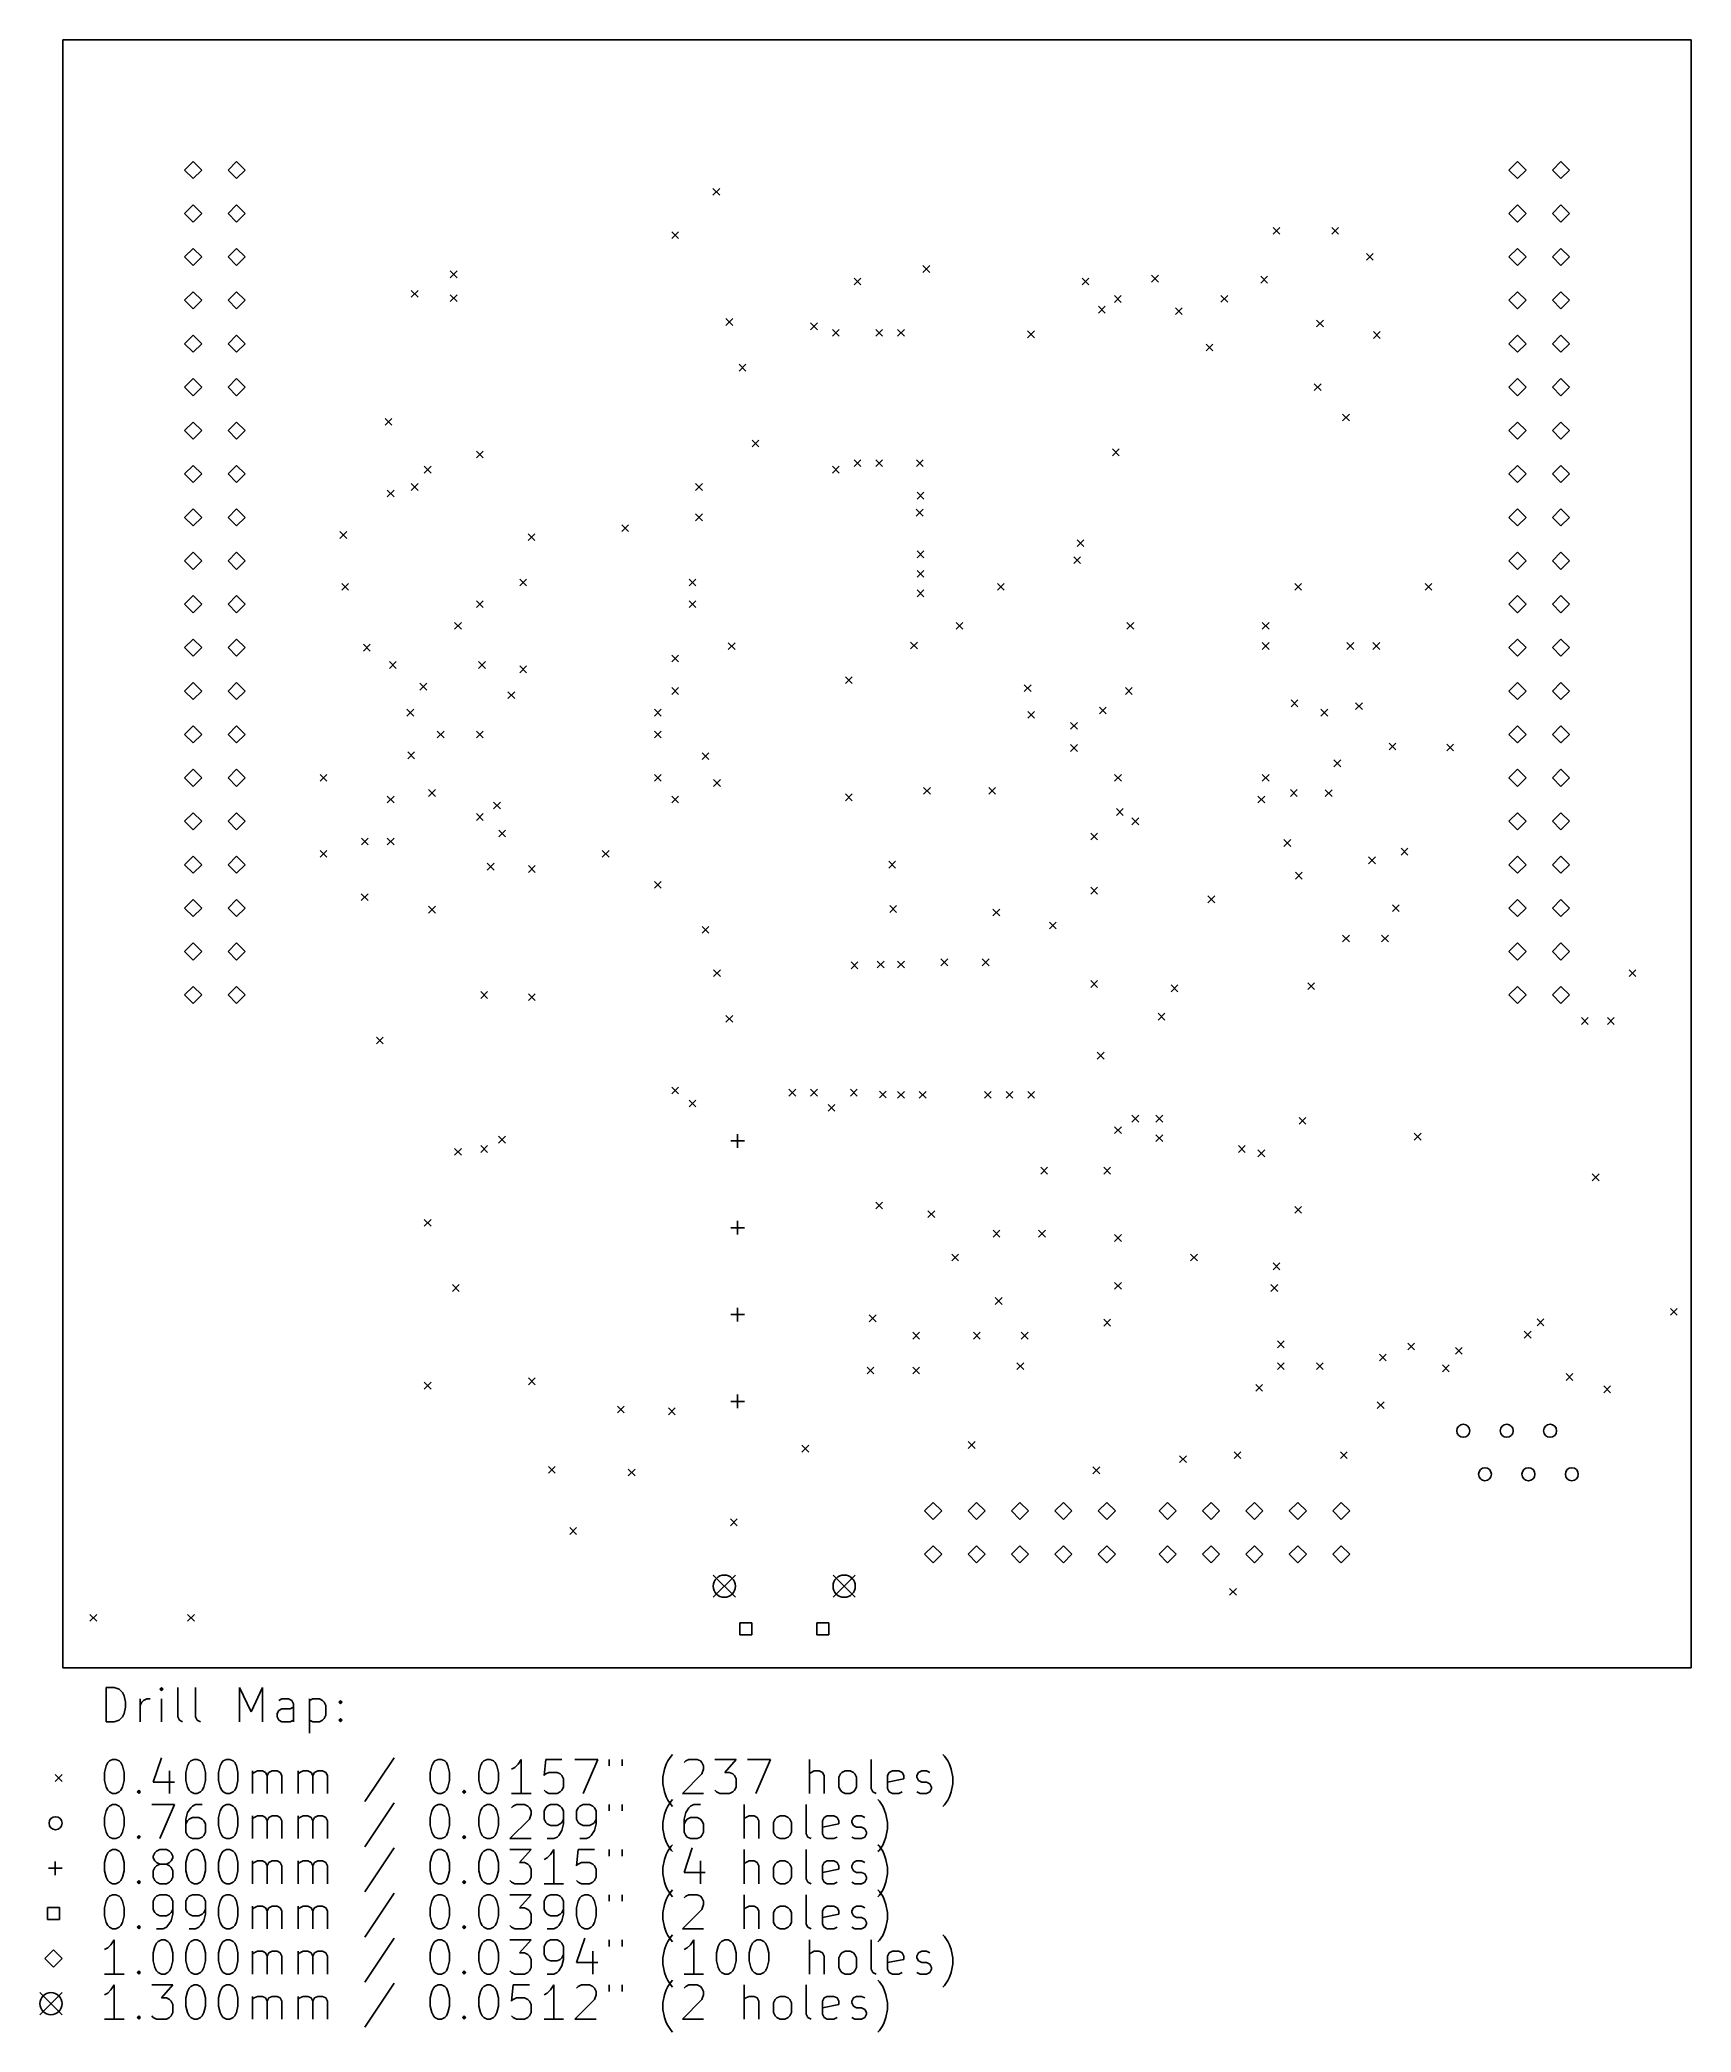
# Model space of a CAD drawing. Extents: x 3.92 to 7.72, y -6.39 to -1.8.
import ezdxf

# ---------------------------------------------------------------- set-up
doc = ezdxf.new("R2010")
doc.units = 0
doc.header["$MEASUREMENT"] = 0
doc.layers.add('BLACK', color=7, linetype='CONTINUOUS')

msp = doc.modelspace()

# ---------------------------------------------------------------- linework, layer by layer
at = {"layer": 'BLACK', "linetype": 'CONTINUOUS'}
for p, q in [((3.975, -5.555), (3.975, -1.805)), ((3.975, -1.805), (7.725, -1.805)), ((7.725, -1.805), (7.725, -5.555)), ((4.275, -2.08531), (4.25531, -2.105)), ((4.25531, -2.105), (4.275, -2.12469)), ((4.29469, -2.105), (4.275, -2.08531)), ((4.275, -2.12469), (4.29469, -2.105)), ((4.375, -2.08531), (4.35531, -2.105)), ((4.35531, -2.105), (4.375, -2.12469)), ((4.39469, -2.105), (4.375, -2.08531)), ((4.375, -2.12469), (4.39469, -2.105)), ((7.325, -2.08531), (7.30531, -2.105)), ((7.30531, -2.105), (7.325, -2.12469)), ((7.34469, -2.105), (7.325, -2.08531)), ((7.325, -2.12469), (7.34469, -2.105)), ((7.425, -2.08531), (7.40531, -2.105)), ((7.40531, -2.105), (7.425, -2.12469)), ((7.44469, -2.105), (7.425, -2.08531)), ((7.425, -2.12469), (7.44469, -2.105)), ((5.47213, -2.14713), (5.48787, -2.16287)), ((5.48787, -2.14713), (5.47213, -2.16287)), ((4.275, -2.18531), (4.25531, -2.205)), ((4.29469, -2.205), (4.275, -2.18531)), ((4.375, -2.18531), (4.35531, -2.205)), ((4.39469, -2.205), (4.375, -2.18531)), ((7.325, -2.18531), (7.30531, -2.205)), ((7.34469, -2.205), (7.325, -2.18531)), ((7.425, -2.18531), (7.40531, -2.205)), ((7.44469, -2.205), (7.425, -2.18531)), ((4.25531, -2.205), (4.275, -2.22469)), ((4.275, -2.22469), (4.29469, -2.205)), ((4.35531, -2.205), (4.375, -2.22469)), ((4.375, -2.22469), (4.39469, -2.205)), ((5.37713, -2.24713), (5.39287, -2.26287)), ((5.39287, -2.24713), (5.37713, -2.26287)), ((6.76213, -2.23713), (6.77787, -2.25287)), ((6.77787, -2.23713), (6.76213, -2.25287)), ((6.89713, -2.23713), (6.91287, -2.25287)), ((6.91287, -2.23713), (6.89713, -2.25287)), ((7.30531, -2.205), (7.325, -2.22469)), ((7.325, -2.22469), (7.34469, -2.205)), ((7.40531, -2.205), (7.425, -2.22469)), ((7.425, -2.22469), (7.44469, -2.205)), ((4.275, -2.28531), (4.25531, -2.305)), ((4.29469, -2.305), (4.275, -2.28531)), ((4.375, -2.28531), (4.35531, -2.305)), ((4.39469, -2.305), (4.375, -2.28531)), ((7.325, -2.28531), (7.30531, -2.305)), ((7.34469, -2.305), (7.325, -2.28531)), ((7.425, -2.28531), (7.40531, -2.305)), ((7.44469, -2.305), (7.425, -2.28531)), ((4.25531, -2.305), (4.275, -2.32469)), ((4.275, -2.32469), (4.29469, -2.305)), ((4.35531, -2.305), (4.375, -2.32469)), ((4.375, -2.32469), (4.39469, -2.305)), ((4.86713, -2.33713), (4.88287, -2.35287)), ((4.88287, -2.33713), (4.86713, -2.35287)), ((5.95562, -2.32508), (5.97137, -2.34083)), ((5.97137, -2.32508), (5.95562, -2.34083)), ((6.97713, -2.29713), (6.99287, -2.31287)), ((6.99287, -2.29713), (6.97713, -2.31287)), ((7.30531, -2.305), (7.325, -2.32469)), ((7.325, -2.32469), (7.34469, -2.305)), ((7.40531, -2.305), (7.425, -2.32469)), ((7.425, -2.32469), (7.44469, -2.305)), ((4.275, -2.38531), (4.25531, -2.405)), ((4.29469, -2.405), (4.275, -2.38531)), ((4.375, -2.38531), (4.35531, -2.405)), ((4.39469, -2.405), (4.375, -2.38531)), ((4.77713, -2.38213), (4.79287, -2.39787)), ((4.79287, -2.38213), (4.77713, -2.39787)), ((5.79713, -2.3536), (5.81287, -2.36935)), ((5.81287, -2.3536), (5.79713, -2.36935)), ((6.32213, -2.3536), (6.33787, -2.36935)), ((6.33787, -2.3536), (6.32213, -2.36935)), ((6.48213, -2.34713), (6.49787, -2.36287)), ((6.49787, -2.34713), (6.48213, -2.36287)), ((6.7336, -2.34953), (6.74935, -2.36528)), ((6.74935, -2.34953), (6.7336, -2.36528)), ((7.325, -2.38531), (7.30531, -2.405)), ((7.34469, -2.405), (7.325, -2.38531)), ((7.425, -2.38531), (7.40531, -2.405)), ((7.44469, -2.405), (7.425, -2.38531)), ((4.25531, -2.405), (4.275, -2.42469)), ((4.275, -2.42469), (4.29469, -2.405)), ((4.35531, -2.405), (4.375, -2.42469)), ((4.375, -2.42469), (4.39469, -2.405)), ((4.86713, -2.39213), (4.88287, -2.40787)), ((4.88287, -2.39213), (4.86713, -2.40787)), ((6.35974, -2.4186), (6.37549, -2.43435)), ((6.37549, -2.4186), (6.35974, -2.43435)), ((6.39668, -2.39397), (6.41243, -2.40972)), ((6.41243, -2.39397), (6.39668, -2.40972)), ((6.53713, -2.42213), (6.55287, -2.43787)), ((6.55287, -2.42213), (6.53713, -2.43787)), ((6.64213, -2.3936), (6.65787, -2.40935)), ((6.65787, -2.3936), (6.64213, -2.40935)), ((7.30531, -2.405), (7.325, -2.42469)), ((7.325, -2.42469), (7.34469, -2.405)), ((7.40531, -2.405), (7.425, -2.42469)), ((7.425, -2.42469), (7.44469, -2.405)), ((5.50213, -2.44713), (5.51787, -2.46287)), ((5.51787, -2.44713), (5.50213, -2.46287)), ((5.69713, -2.45713), (5.71287, -2.47287)), ((5.71287, -2.45713), (5.69713, -2.47287)), ((5.74713, -2.47213), (5.76287, -2.48787)), ((5.76287, -2.47213), (5.74713, -2.48787)), ((5.84713, -2.47213), (5.86287, -2.48787)), ((5.86287, -2.47213), (5.84713, -2.48787)), ((5.89713, -2.47213), (5.91287, -2.48787)), ((5.91287, -2.47213), (5.89713, -2.48787)), ((6.19671, -2.47565), (6.21246, -2.4914)), ((6.21246, -2.47565), (6.19671, -2.4914)), ((6.86231, -2.45065), (6.87805, -2.4664)), ((6.87805, -2.45065), (6.86231, -2.4664)), ((6.9933, -2.47711), (7.00905, -2.49285)), ((7.00905, -2.47711), (6.9933, -2.49285)), ((4.275, -2.48531), (4.25531, -2.505)), ((4.25531, -2.505), (4.275, -2.52469)), ((4.29469, -2.505), (4.275, -2.48531)), ((4.275, -2.52469), (4.29469, -2.505)), ((4.375, -2.48531), (4.35531, -2.505)), ((4.35531, -2.505), (4.375, -2.52469)), ((4.39469, -2.505), (4.375, -2.48531)), ((4.375, -2.52469), (4.39469, -2.505)), ((6.60801, -2.50563), (6.62376, -2.52138)), ((6.62376, -2.50563), (6.60801, -2.52138)), ((7.325, -2.48531), (7.30531, -2.505)), ((7.30531, -2.505), (7.325, -2.52469)), ((7.34469, -2.505), (7.325, -2.48531)), ((7.325, -2.52469), (7.34469, -2.505)), ((7.425, -2.48531), (7.40531, -2.505)), ((7.40531, -2.505), (7.425, -2.52469)), ((7.44469, -2.505), (7.425, -2.48531)), ((7.425, -2.52469), (7.44469, -2.505)), ((5.53213, -2.55213), (5.54787, -2.56787)), ((5.54787, -2.55213), (5.53213, -2.56787)), ((4.275, -2.58531), (4.25531, -2.605)), ((4.25531, -2.605), (4.275, -2.62469)), ((4.29469, -2.605), (4.275, -2.58531)), ((4.275, -2.62469), (4.29469, -2.605)), ((4.375, -2.58531), (4.35531, -2.605)), ((4.35531, -2.605), (4.375, -2.62469)), ((4.39469, -2.605), (4.375, -2.58531)), ((4.375, -2.62469), (4.39469, -2.605)), ((6.85713, -2.59713), (6.87287, -2.61287)), ((6.87287, -2.59713), (6.85713, -2.61287)), ((7.325, -2.58531), (7.30531, -2.605)), ((7.30531, -2.605), (7.325, -2.62469)), ((7.34469, -2.605), (7.325, -2.58531)), ((7.325, -2.62469), (7.34469, -2.605)), ((7.425, -2.58531), (7.40531, -2.605)), ((7.40531, -2.605), (7.425, -2.62469)), ((7.44469, -2.605), (7.425, -2.58531)), ((7.425, -2.62469), (7.44469, -2.605)), ((4.275, -2.68531), (4.25531, -2.705)), ((4.25531, -2.705), (4.275, -2.72469)), ((4.29469, -2.705), (4.275, -2.68531)), ((4.275, -2.72469), (4.29469, -2.705)), ((4.375, -2.68531), (4.35531, -2.705)), ((4.35531, -2.705), (4.375, -2.72469)), ((4.39469, -2.705), (4.375, -2.68531)), ((4.375, -2.72469), (4.39469, -2.705)), ((4.71713, -2.67713), (4.73287, -2.69287)), ((4.73287, -2.67713), (4.71713, -2.69287)), ((6.92213, -2.66713), (6.93787, -2.68287)), ((6.93787, -2.66713), (6.92213, -2.68287)), ((7.325, -2.68531), (7.30531, -2.705)), ((7.30531, -2.705), (7.325, -2.72469)), ((7.34469, -2.705), (7.325, -2.68531)), ((7.325, -2.72469), (7.34469, -2.705)), ((7.425, -2.68531), (7.40531, -2.705)), ((7.40531, -2.705), (7.425, -2.72469)), ((7.44469, -2.705), (7.425, -2.68531)), ((7.425, -2.72469), (7.44469, -2.705)), ((4.92713, -2.75213), (4.94287, -2.76787)), ((4.94287, -2.75213), (4.92713, -2.76787)), ((5.56213, -2.72713), (5.57787, -2.74287)), ((5.57787, -2.72713), (5.56213, -2.74287)), ((6.39213, -2.74713), (6.40787, -2.76287)), ((6.40787, -2.74713), (6.39213, -2.76287)), ((4.275, -2.78531), (4.25531, -2.805)), ((4.29469, -2.805), (4.275, -2.78531)), ((4.375, -2.78531), (4.35531, -2.805)), ((4.39469, -2.805), (4.375, -2.78531)), ((4.80713, -2.78713), (4.82287, -2.80287)), ((4.82287, -2.78713), (4.80713, -2.80287)), ((5.74713, -2.78713), (5.76287, -2.80287)), ((5.76287, -2.78713), (5.74713, -2.80287)), ((5.79713, -2.77213), (5.81287, -2.78787)), ((5.81287, -2.77213), (5.79713, -2.78787)), ((5.84713, -2.77213), (5.86287, -2.78787)), ((5.86287, -2.77213), (5.84713, -2.78787)), ((5.94065, -2.77228), (5.9564, -2.78802)), ((5.9564, -2.77228), (5.94065, -2.78802)), ((7.325, -2.78531), (7.30531, -2.805)), ((7.34469, -2.805), (7.325, -2.78531)), ((7.425, -2.78531), (7.40531, -2.805)), ((7.44469, -2.805), (7.425, -2.78531)), ((4.25531, -2.805), (4.275, -2.82469)), ((4.275, -2.82469), (4.29469, -2.805)), ((4.35531, -2.805), (4.375, -2.82469)), ((4.375, -2.82469), (4.39469, -2.805)), ((4.72213, -2.84213), (4.73787, -2.85787)), ((4.73787, -2.84213), (4.72213, -2.85787)), ((4.77713, -2.82713), (4.79287, -2.84287)), ((4.79287, -2.82713), (4.77713, -2.84287)), ((5.43213, -2.82713), (5.44787, -2.84287)), ((5.44787, -2.82713), (5.43213, -2.84287)), ((7.30531, -2.805), (7.325, -2.82469)), ((7.325, -2.82469), (7.34469, -2.805)), ((7.40531, -2.805), (7.425, -2.82469)), ((7.425, -2.82469), (7.44469, -2.805)), ((4.275, -2.88531), (4.25531, -2.905)), ((4.29469, -2.905), (4.275, -2.88531)), ((4.375, -2.88531), (4.35531, -2.905)), ((4.39469, -2.905), (4.375, -2.88531)), ((5.94043, -2.88637), (5.95618, -2.90212)), ((5.95618, -2.88637), (5.94043, -2.90212)), ((5.94238, -2.84707), (5.95812, -2.86281)), ((5.95812, -2.84707), (5.94238, -2.86281)), ((7.325, -2.88531), (7.30531, -2.905)), ((7.34469, -2.905), (7.325, -2.88531)), ((7.425, -2.88531), (7.40531, -2.905)), ((7.44469, -2.905), (7.425, -2.88531)), ((4.25531, -2.905), (4.275, -2.92469)), ((4.275, -2.92469), (4.29469, -2.905)), ((4.35531, -2.905), (4.375, -2.92469)), ((4.375, -2.92469), (4.39469, -2.905)), ((5.26213, -2.92213), (5.27787, -2.93787)), ((5.27787, -2.92213), (5.26213, -2.93787)), ((5.43213, -2.89713), (5.44787, -2.91287)), ((5.44787, -2.89713), (5.43213, -2.91287)), ((7.30531, -2.905), (7.325, -2.92469)), ((7.325, -2.92469), (7.34469, -2.905)), ((7.40531, -2.905), (7.425, -2.92469)), ((7.425, -2.92469), (7.44469, -2.905)), ((4.61278, -2.93778), (4.62852, -2.95352)), ((4.62852, -2.93778), (4.61278, -2.95352)), ((5.04648, -2.94278), (5.06222, -2.95852)), ((5.06222, -2.94278), (5.04648, -2.95852)), ((5.94213, -2.98213), (5.95787, -2.99787)), ((5.95787, -2.98213), (5.94213, -2.99787)), ((6.31062, -2.95649), (6.32637, -2.97224)), ((6.32637, -2.95649), (6.31062, -2.97224)), ((4.275, -2.98531), (4.25531, -3.005)), ((4.25531, -3.005), (4.275, -3.02469)), ((4.29469, -3.005), (4.275, -2.98531)), ((4.275, -3.02469), (4.29469, -3.005)), ((4.375, -2.98531), (4.35531, -3.005)), ((4.35531, -3.005), (4.375, -3.02469)), ((4.39469, -3.005), (4.375, -2.98531)), ((4.375, -3.02469), (4.39469, -3.005)), ((5.94213, -3.02713), (5.95787, -3.04287)), ((5.95787, -3.02713), (5.94213, -3.04287)), ((6.30319, -2.99572), (6.31894, -3.01147)), ((6.31894, -2.99572), (6.30319, -3.01147)), ((7.325, -2.98531), (7.30531, -3.005)), ((7.30531, -3.005), (7.325, -3.02469)), ((7.34469, -3.005), (7.325, -2.98531)), ((7.325, -3.02469), (7.34469, -3.005)), ((7.425, -2.98531), (7.40531, -3.005)), ((7.40531, -3.005), (7.425, -3.02469)), ((7.44469, -3.005), (7.425, -2.98531)), ((7.425, -3.02469), (7.44469, -3.005)), ((4.61713, -3.05713), (4.63287, -3.07287)), ((4.63287, -3.05713), (4.61713, -3.07287)), ((5.02713, -3.04713), (5.04287, -3.06287)), ((5.04287, -3.04713), (5.02713, -3.06287)), ((5.41713, -3.04713), (5.43287, -3.06287)), ((5.43287, -3.04713), (5.41713, -3.06287)), ((5.94213, -3.07213), (5.95787, -3.08787)), ((5.95787, -3.07213), (5.94213, -3.08787)), ((6.12713, -3.05713), (6.14287, -3.07287)), ((6.14287, -3.05713), (6.12713, -3.07287)), ((6.81213, -3.05713), (6.82787, -3.07287)), ((6.82787, -3.05713), (6.81213, -3.07287)), ((7.11213, -3.05713), (7.12787, -3.07287)), ((7.12787, -3.05713), (7.11213, -3.07287)), ((4.275, -3.08531), (4.25531, -3.105)), ((4.25531, -3.105), (4.275, -3.12469)), ((4.29469, -3.105), (4.275, -3.08531)), ((4.275, -3.12469), (4.29469, -3.105)), ((4.375, -3.08531), (4.35531, -3.105)), ((4.35531, -3.105), (4.375, -3.12469)), ((4.39469, -3.105), (4.375, -3.08531)), ((4.375, -3.12469), (4.39469, -3.105)), ((4.92713, -3.09713), (4.94287, -3.11287)), ((4.94287, -3.09713), (4.92713, -3.11287)), ((5.41713, -3.09713), (5.43287, -3.11287)), ((5.43287, -3.09713), (5.41713, -3.11287)), ((7.325, -3.08531), (7.30531, -3.105)), ((7.30531, -3.105), (7.325, -3.12469)), ((7.34469, -3.105), (7.325, -3.08531)), ((7.325, -3.12469), (7.34469, -3.105)), ((7.425, -3.08531), (7.40531, -3.105)), ((7.40531, -3.105), (7.425, -3.12469)), ((7.44469, -3.105), (7.425, -3.08531)), ((7.425, -3.12469), (7.44469, -3.105)), ((4.87713, -3.14713), (4.89287, -3.16287)), ((4.89287, -3.14713), (4.87713, -3.16287)), ((6.03213, -3.14713), (6.04787, -3.16287)), ((6.04787, -3.14713), (6.03213, -3.16287)), ((6.42565, -3.14713), (6.4414, -3.16287)), ((6.4414, -3.14713), (6.42565, -3.16287)), ((6.73713, -3.14713), (6.75287, -3.16287)), ((6.75287, -3.14713), (6.73713, -3.16287)), ((4.275, -3.18531), (4.25531, -3.205)), ((4.25531, -3.205), (4.275, -3.22469)), ((4.29469, -3.205), (4.275, -3.18531)), ((4.275, -3.22469), (4.29469, -3.205)), ((4.375, -3.18531), (4.35531, -3.205)), ((4.35531, -3.205), (4.375, -3.22469)), ((4.39469, -3.205), (4.375, -3.18531)), ((4.375, -3.22469), (4.39469, -3.205)), ((4.66713, -3.19713), (4.68287, -3.21287)), ((4.68287, -3.19713), (4.66713, -3.21287)), ((5.50713, -3.1936), (5.52287, -3.20935)), ((5.52287, -3.1936), (5.50713, -3.20935)), ((5.92713, -3.19213), (5.94287, -3.20787)), ((5.94287, -3.19213), (5.92713, -3.20787)), ((6.73713, -3.19321), (6.75287, -3.20896)), ((6.75287, -3.19321), (6.73713, -3.20896)), ((6.93213, -3.19321), (6.94787, -3.20896)), ((6.94787, -3.19321), (6.93213, -3.20896)), ((6.99213, -3.19321), (7.00787, -3.20896)), ((7.00787, -3.19321), (6.99213, -3.20896)), ((7.325, -3.18531), (7.30531, -3.205)), ((7.30531, -3.205), (7.325, -3.22469)), ((7.34469, -3.205), (7.325, -3.18531)), ((7.325, -3.22469), (7.34469, -3.205)), ((7.425, -3.18531), (7.40531, -3.205)), ((7.40531, -3.205), (7.425, -3.22469)), ((7.44469, -3.205), (7.425, -3.18531)), ((7.425, -3.22469), (7.44469, -3.205)), ((4.72713, -3.23713), (4.74287, -3.25287)), ((4.74287, -3.23713), (4.72713, -3.25287)), ((4.93213, -3.23713), (4.94787, -3.25287)), ((4.94787, -3.23713), (4.93213, -3.25287)), ((5.02713, -3.24713), (5.04287, -3.26287)), ((5.04287, -3.24713), (5.02713, -3.26287)), ((5.37713, -3.22213), (5.39287, -3.23787)), ((5.39287, -3.22213), (5.37713, -3.23787)), ((4.275, -3.28531), (4.25531, -3.305)), ((4.29469, -3.305), (4.275, -3.28531)), ((4.375, -3.28531), (4.35531, -3.305)), ((4.39469, -3.305), (4.375, -3.28531)), ((4.79713, -3.28713), (4.81287, -3.30287)), ((4.81287, -3.28713), (4.79713, -3.30287)), ((5.37713, -3.29713), (5.39287, -3.31287)), ((5.39287, -3.29713), (5.37713, -3.31287)), ((5.77713, -3.27213), (5.79287, -3.28787)), ((5.79287, -3.27213), (5.77713, -3.28787)), ((6.18923, -3.29065), (6.20498, -3.3064)), ((6.20498, -3.29065), (6.18923, -3.3064)), ((6.42213, -3.29713), (6.43787, -3.31287)), ((6.43787, -3.29713), (6.42213, -3.31287)), ((7.325, -3.28531), (7.30531, -3.305)), ((7.34469, -3.305), (7.325, -3.28531)), ((7.425, -3.28531), (7.40531, -3.305)), ((7.44469, -3.305), (7.425, -3.28531)), ((4.25531, -3.305), (4.275, -3.32469)), ((4.275, -3.32469), (4.29469, -3.305)), ((4.35531, -3.305), (4.375, -3.32469)), ((4.375, -3.32469), (4.39469, -3.305)), ((4.76713, -3.34713), (4.78287, -3.36287)), ((4.78287, -3.34713), (4.76713, -3.36287)), ((4.99987, -3.30668), (5.01562, -3.32243)), ((5.01562, -3.30668), (4.99987, -3.32243)), ((5.33713, -3.34713), (5.35287, -3.36287)), ((5.35287, -3.34713), (5.33713, -3.36287)), ((6.36213, -3.34213), (6.37787, -3.35787)), ((6.37787, -3.34213), (6.36213, -3.35787)), ((6.80356, -3.32565), (6.8193, -3.3414)), ((6.8193, -3.32565), (6.80356, -3.3414)), ((6.87213, -3.34713), (6.88787, -3.36287)), ((6.88787, -3.34713), (6.87213, -3.36287)), ((6.95213, -3.33213), (6.96787, -3.34787)), ((6.96787, -3.33213), (6.95213, -3.34787)), ((7.30531, -3.305), (7.325, -3.32469)), ((7.325, -3.32469), (7.34469, -3.305)), ((7.40531, -3.305), (7.425, -3.32469)), ((7.425, -3.32469), (7.44469, -3.305)), ((4.275, -3.38531), (4.25531, -3.405)), ((4.29469, -3.405), (4.275, -3.38531)), ((4.375, -3.38531), (4.35531, -3.405)), ((4.39469, -3.405), (4.375, -3.38531)), ((6.19713, -3.35213), (6.21287, -3.36787)), ((6.21287, -3.35213), (6.19713, -3.36787)), ((6.29565, -3.3773), (6.3114, -3.39304)), ((6.3114, -3.3773), (6.29565, -3.39304)), ((7.325, -3.38531), (7.30531, -3.405)), ((7.34469, -3.405), (7.325, -3.38531)), ((7.425, -3.38531), (7.40531, -3.405)), ((7.44469, -3.405), (7.425, -3.38531)), ((4.25531, -3.405), (4.275, -3.42469)), ((4.275, -3.42469), (4.29469, -3.405)), ((4.35531, -3.405), (4.375, -3.42469)), ((4.375, -3.42469), (4.39469, -3.405)), ((4.83713, -3.39713), (4.85287, -3.41287)), ((4.85287, -3.39713), (4.83713, -3.41287)), ((4.92713, -3.39713), (4.94287, -3.41287)), ((4.94287, -3.39713), (4.92713, -3.41287)), ((5.33713, -3.39713), (5.35287, -3.41287)), ((5.35287, -3.39713), (5.33713, -3.41287)), ((6.29565, -3.42819), (6.3114, -3.44394)), ((6.3114, -3.42819), (6.29565, -3.44394)), ((7.0293, -3.42495), (7.04505, -3.4407)), ((7.04505, -3.42495), (7.0293, -3.4407)), ((7.16196, -3.4273), (7.1777, -3.44304)), ((7.1777, -3.4273), (7.16196, -3.44304)), ((7.30531, -3.405), (7.325, -3.42469)), ((7.325, -3.42469), (7.34469, -3.405)), ((7.40531, -3.405), (7.425, -3.42469)), ((7.425, -3.42469), (7.44469, -3.405)), ((4.275, -3.48531), (4.25531, -3.505)), ((4.29469, -3.505), (4.275, -3.48531)), ((4.375, -3.48531), (4.35531, -3.505)), ((4.39469, -3.505), (4.375, -3.48531)), ((4.76913, -3.44512), (4.78488, -3.46087)), ((4.78488, -3.44512), (4.76913, -3.46087)), ((5.44713, -3.44713), (5.46287, -3.46287)), ((5.46287, -3.44713), (5.44713, -3.46287)), ((6.90213, -3.4636), (6.91787, -3.47935)), ((6.91787, -3.4636), (6.90213, -3.47935)), ((7.325, -3.48531), (7.30531, -3.505)), ((7.34469, -3.505), (7.325, -3.48531)), ((7.425, -3.48531), (7.40531, -3.505)), ((7.44469, -3.505), (7.425, -3.48531)), ((4.25531, -3.505), (4.275, -3.52469)), ((4.275, -3.52469), (4.29469, -3.505)), ((4.35531, -3.505), (4.375, -3.52469)), ((4.375, -3.52469), (4.39469, -3.505)), ((4.56713, -3.49713), (4.58287, -3.51287)), ((4.58287, -3.49713), (4.56713, -3.51287)), ((4.81713, -3.53213), (4.83287, -3.54787)), ((4.83287, -3.53213), (4.81713, -3.54787)), ((5.33713, -3.49713), (5.35287, -3.51287)), ((5.35287, -3.49713), (5.33713, -3.51287)), ((5.4736, -3.50915), (5.48935, -3.5249)), ((5.48935, -3.50915), (5.4736, -3.5249)), ((5.95713, -3.52713), (5.97287, -3.54287)), ((5.97287, -3.52713), (5.95713, -3.54287)), ((6.10713, -3.52713), (6.12287, -3.54287)), ((6.12287, -3.52713), (6.10713, -3.54287)), ((6.39713, -3.49713), (6.41287, -3.51287)), ((6.41287, -3.49713), (6.39713, -3.51287)), ((6.73713, -3.49713), (6.75287, -3.51287)), ((6.75287, -3.49713), (6.73713, -3.51287)), ((6.80213, -3.53213), (6.81787, -3.54787)), ((6.81787, -3.53213), (6.80213, -3.54787)), ((6.88209, -3.53243), (6.89784, -3.54818)), ((6.89784, -3.53243), (6.88209, -3.54818)), ((7.30531, -3.505), (7.325, -3.52469)), ((7.325, -3.52469), (7.34469, -3.505)), ((7.40531, -3.505), (7.425, -3.52469)), ((7.425, -3.52469), (7.44469, -3.505)), ((4.72213, -3.54713), (4.73787, -3.56287)), ((4.73787, -3.54713), (4.72213, -3.56287)), ((4.96703, -3.56065), (4.98278, -3.5764)), ((4.98278, -3.56065), (4.96703, -3.5764)), ((5.37713, -3.54713), (5.39287, -3.56287)), ((5.39287, -3.54713), (5.37713, -3.56287)), ((5.77713, -3.54213), (5.79287, -3.55787)), ((5.79287, -3.54213), (5.77713, -3.55787)), ((6.40134, -3.57565), (6.41709, -3.5914)), ((6.41709, -3.57565), (6.40134, -3.5914)), ((6.72713, -3.54713), (6.74287, -3.56287)), ((6.74287, -3.54713), (6.72713, -3.56287)), ((4.275, -3.58531), (4.25531, -3.605)), ((4.25531, -3.605), (4.275, -3.62469)), ((4.29469, -3.605), (4.275, -3.58531)), ((4.275, -3.62469), (4.29469, -3.605)), ((4.375, -3.58531), (4.35531, -3.605)), ((4.35531, -3.605), (4.375, -3.62469)), ((4.39469, -3.605), (4.375, -3.58531)), ((4.375, -3.62469), (4.39469, -3.605)), ((4.92713, -3.58713), (4.94287, -3.60287)), ((4.94287, -3.58713), (4.92713, -3.60287)), ((4.97856, -3.62535), (4.99431, -3.6411)), ((4.99431, -3.62535), (4.97856, -3.6411)), ((6.43713, -3.59713), (6.45287, -3.61287)), ((6.45287, -3.59713), (6.43713, -3.61287)), ((7.325, -3.58531), (7.30531, -3.605)), ((7.30531, -3.605), (7.325, -3.62469)), ((7.34469, -3.605), (7.325, -3.58531)), ((7.325, -3.62469), (7.34469, -3.605)), ((7.425, -3.58531), (7.40531, -3.605)), ((7.40531, -3.605), (7.425, -3.62469)), ((7.44469, -3.605), (7.425, -3.58531)), ((7.425, -3.62469), (7.44469, -3.605)), ((4.6623, -3.6436), (4.67804, -3.65935)), ((4.67804, -3.6436), (4.6623, -3.65935)), ((4.72213, -3.6436), (4.73787, -3.65935)), ((4.73787, -3.6436), (4.72213, -3.65935)), ((6.34213, -3.63213), (6.35787, -3.64787)), ((6.35787, -3.63213), (6.34213, -3.64787)), ((6.78713, -3.64713), (6.80287, -3.66287)), ((6.80287, -3.64713), (6.78713, -3.66287)), ((7.05713, -3.66713), (7.07287, -3.68287)), ((7.07287, -3.66713), (7.05713, -3.68287)), ((4.275, -3.68531), (4.25531, -3.705)), ((4.25531, -3.705), (4.275, -3.72469)), ((4.29469, -3.705), (4.275, -3.68531)), ((4.275, -3.72469), (4.29469, -3.705)), ((4.375, -3.68531), (4.35531, -3.705)), ((4.35531, -3.705), (4.375, -3.72469)), ((4.39469, -3.705), (4.375, -3.68531)), ((4.375, -3.72469), (4.39469, -3.705)), ((4.56713, -3.67213), (4.58287, -3.68787)), ((4.58287, -3.67213), (4.56713, -3.68787)), ((4.95208, -3.7017), (4.96783, -3.71745)), ((4.96783, -3.7017), (4.95208, -3.71745)), ((5.04713, -3.70713), (5.06287, -3.72287)), ((5.06287, -3.70713), (5.04713, -3.72287)), ((5.21713, -3.67213), (5.23287, -3.68787)), ((5.23287, -3.67213), (5.21713, -3.68787)), ((5.87713, -3.69713), (5.89287, -3.71287)), ((5.89287, -3.69713), (5.87713, -3.71287)), ((6.98213, -3.68713), (6.99787, -3.70287)), ((6.99787, -3.68713), (6.98213, -3.70287)), ((7.325, -3.68531), (7.30531, -3.705)), ((7.30531, -3.705), (7.325, -3.72469)), ((7.34469, -3.705), (7.325, -3.68531)), ((7.325, -3.72469), (7.34469, -3.705)), ((7.425, -3.68531), (7.40531, -3.705)), ((7.40531, -3.705), (7.425, -3.72469)), ((7.44469, -3.705), (7.425, -3.68531)), ((7.425, -3.72469), (7.44469, -3.705)), ((5.33713, -3.7436), (5.35287, -3.75935)), ((5.35287, -3.7436), (5.33713, -3.75935)), ((6.34213, -3.75713), (6.35787, -3.77287)), ((6.35787, -3.75713), (6.34213, -3.77287)), ((6.8136, -3.72236), (6.82935, -3.73811)), ((6.82935, -3.72236), (6.8136, -3.73811)), ((4.275, -3.78531), (4.25531, -3.805)), ((4.25531, -3.805), (4.275, -3.82469)), ((4.29469, -3.805), (4.275, -3.78531)), ((4.275, -3.82469), (4.29469, -3.805)), ((4.375, -3.78531), (4.35531, -3.805)), ((4.35531, -3.805), (4.375, -3.82469)), ((4.39469, -3.805), (4.375, -3.78531)), ((4.375, -3.82469), (4.39469, -3.805)), ((4.66213, -3.77213), (4.67787, -3.78787)), ((4.67787, -3.77213), (4.66213, -3.78787)), ((4.81713, -3.80065), (4.83287, -3.8164)), ((4.83287, -3.80065), (4.81713, -3.8164)), ((5.87917, -3.79928), (5.89492, -3.81503)), ((5.89492, -3.79928), (5.87917, -3.81503)), ((6.11696, -3.8073), (6.1327, -3.82304)), ((6.1327, -3.8073), (6.11696, -3.82304)), ((6.61213, -3.77713), (6.62787, -3.79287)), ((6.62787, -3.77713), (6.61213, -3.79287)), ((7.03713, -3.79713), (7.05287, -3.81287)), ((7.05287, -3.79713), (7.03713, -3.81287)), ((7.325, -3.78531), (7.30531, -3.805)), ((7.30531, -3.805), (7.325, -3.82469)), ((7.34469, -3.805), (7.325, -3.78531)), ((7.325, -3.82469), (7.34469, -3.805)), ((7.425, -3.78531), (7.40531, -3.805)), ((7.40531, -3.805), (7.425, -3.82469)), ((7.44469, -3.805), (7.425, -3.78531)), ((7.425, -3.82469), (7.44469, -3.805)), ((5.44713, -3.84713), (5.46287, -3.86287)), ((5.46287, -3.84713), (5.44713, -3.86287)), ((6.24713, -3.83713), (6.26287, -3.85287)), ((6.26287, -3.83713), (6.24713, -3.85287)), ((4.275, -3.88531), (4.25531, -3.905)), ((4.29469, -3.905), (4.275, -3.88531)), ((4.375, -3.88531), (4.35531, -3.905)), ((4.39469, -3.905), (4.375, -3.88531)), ((6.92213, -3.86713), (6.93787, -3.88287)), ((6.93787, -3.86713), (6.92213, -3.88287)), ((7.01213, -3.86713), (7.02787, -3.88287)), ((7.02787, -3.86713), (7.01213, -3.88287)), ((7.325, -3.88531), (7.30531, -3.905)), ((7.34469, -3.905), (7.325, -3.88531)), ((7.425, -3.88531), (7.40531, -3.905)), ((7.44469, -3.905), (7.425, -3.88531)), ((4.25531, -3.905), (4.275, -3.92469)), ((4.275, -3.92469), (4.29469, -3.905)), ((4.35531, -3.905), (4.375, -3.92469)), ((4.375, -3.92469), (4.39469, -3.905)), ((5.79008, -3.92906), (5.80583, -3.94481)), ((5.80583, -3.92906), (5.79008, -3.94481)), ((5.85065, -3.92713), (5.8664, -3.94287)), ((5.8664, -3.92713), (5.85065, -3.94287)), ((5.89713, -3.92713), (5.91287, -3.94287)), ((5.91287, -3.92713), (5.89713, -3.94287)), ((5.99713, -3.92213), (6.01287, -3.93787)), ((6.01287, -3.92213), (5.99713, -3.93787)), ((6.09213, -3.92213), (6.10787, -3.93787)), ((6.10787, -3.92213), (6.09213, -3.93787)), ((7.30531, -3.905), (7.325, -3.92469)), ((7.325, -3.92469), (7.34469, -3.905)), ((7.40531, -3.905), (7.425, -3.92469)), ((7.425, -3.92469), (7.44469, -3.905)), ((4.275, -3.98531), (4.25531, -4.005)), ((4.29469, -4.005), (4.275, -3.98531)), ((4.375, -3.98531), (4.35531, -4.005)), ((4.39469, -4.005), (4.375, -3.98531)), ((5.4736, -3.94713), (5.48935, -3.96287)), ((5.48935, -3.94713), (5.4736, -3.96287)), ((6.34213, -3.97213), (6.35787, -3.98787)), ((6.35787, -3.97213), (6.34213, -3.98787)), ((6.52713, -3.98213), (6.54287, -3.99787)), ((6.54287, -3.98213), (6.52713, -3.99787)), ((6.84213, -3.97713), (6.85787, -3.99287)), ((6.85787, -3.97713), (6.84213, -3.99287)), ((7.325, -3.98531), (7.30531, -4.005)), ((7.34469, -4.005), (7.325, -3.98531)), ((7.425, -3.98531), (7.40531, -4.005)), ((7.44469, -4.005), (7.425, -3.98531)), ((7.58213, -3.94713), (7.59787, -3.96287)), ((7.59787, -3.94713), (7.58213, -3.96287)), ((4.25531, -4.005), (4.275, -4.02469)), ((4.275, -4.02469), (4.29469, -4.005)), ((4.35531, -4.005), (4.375, -4.02469)), ((4.375, -4.02469), (4.39469, -4.005)), ((4.93713, -3.99713), (4.95287, -4.01287)), ((4.95287, -3.99713), (4.93713, -4.01287)), ((5.04713, -4.00213), (5.06287, -4.01787)), ((5.06287, -4.00213), (5.04713, -4.01787)), ((7.30531, -4.005), (7.325, -4.02469)), ((7.325, -4.02469), (7.34469, -4.005)), ((7.40531, -4.005), (7.425, -4.02469)), ((7.425, -4.02469), (7.44469, -4.005)), ((5.50213, -4.05213), (5.51787, -4.06787)), ((5.51787, -4.05213), (5.50213, -4.06787)), ((6.49713, -4.04713), (6.51287, -4.06287)), ((6.51287, -4.04713), (6.49713, -4.06287)), ((7.47213, -4.05713), (7.48787, -4.07287)), ((7.48787, -4.05713), (7.47213, -4.07287)), ((7.53213, -4.05713), (7.54787, -4.07287)), ((7.54787, -4.05713), (7.53213, -4.07287)), ((4.69713, -4.10213), (4.71287, -4.11787)), ((4.71287, -4.10213), (4.69713, -4.11787)), ((6.35713, -4.13713), (6.37287, -4.15287)), ((6.37287, -4.13713), (6.35713, -4.15287)), ((5.37713, -4.21713), (5.39287, -4.23287)), ((5.39287, -4.21713), (5.37713, -4.23287)), ((5.41713, -4.24713), (5.43287, -4.26287)), ((5.43287, -4.24713), (5.41713, -4.26287)), ((5.64713, -4.22213), (5.66287, -4.23787)), ((5.66287, -4.22213), (5.64713, -4.23787)), ((5.69713, -4.22213), (5.71287, -4.23787)), ((5.71287, -4.22213), (5.69713, -4.23787)), ((5.73713, -4.25713), (5.75287, -4.27287)), ((5.75287, -4.25713), (5.73713, -4.27287)), ((5.7886, -4.22213), (5.80435, -4.23787)), ((5.80435, -4.22213), (5.7886, -4.23787)), ((5.85565, -4.22634), (5.8714, -4.24209)), ((5.8714, -4.22634), (5.85565, -4.24209)), ((5.89713, -4.22713), (5.91287, -4.24287)), ((5.91287, -4.22713), (5.89713, -4.24287)), ((5.94713, -4.22713), (5.96287, -4.24287)), ((5.96287, -4.22713), (5.94713, -4.24287)), ((6.09713, -4.22713), (6.11287, -4.24287)), ((6.11287, -4.22713), (6.09713, -4.24287)), ((6.14713, -4.22713), (6.16287, -4.24287)), ((6.16287, -4.22713), (6.14713, -4.24287)), ((6.19713, -4.22713), (6.21287, -4.24287)), ((6.21287, -4.22713), (6.19713, -4.24287)), ((6.39713, -4.3086), (6.41287, -4.32435)), ((6.41287, -4.3086), (6.39713, -4.32435)), ((6.43713, -4.28213), (6.45287, -4.29787)), ((6.45287, -4.28213), (6.43713, -4.29787)), ((6.49213, -4.28213), (6.50787, -4.29787)), ((6.50787, -4.28213), (6.49213, -4.29787)), ((6.82213, -4.28713), (6.83787, -4.30287)), ((6.83787, -4.28713), (6.82213, -4.30287)), ((4.87713, -4.3586), (4.89287, -4.37435)), ((4.89287, -4.3586), (4.87713, -4.37435)), ((4.93713, -4.35213), (4.95287, -4.36787)), ((4.95287, -4.35213), (4.93713, -4.36787)), ((4.9785, -4.33059), (4.99425, -4.34634)), ((4.99425, -4.33059), (4.9785, -4.34634)), ((5.51293, -4.34126), (5.54443, -4.34126)), ((5.52868, -4.32551), (5.52868, -4.35701)), ((6.49213, -4.32713), (6.50787, -4.34287)), ((6.50787, -4.32713), (6.49213, -4.34287)), ((6.68213, -4.35213), (6.69787, -4.36787)), ((6.69787, -4.35213), (6.68213, -4.36787)), ((7.08713, -4.3236), (7.10287, -4.33935)), ((7.10287, -4.3236), (7.08713, -4.33935)), ((6.22713, -4.40213), (6.24287, -4.41787)), ((6.24287, -4.40213), (6.22713, -4.41787)), ((6.37213, -4.40213), (6.38787, -4.41787)), ((6.38787, -4.40213), (6.37213, -4.41787)), ((6.72713, -4.36213), (6.74287, -4.37787)), ((6.74287, -4.36213), (6.72713, -4.37787)), ((7.49713, -4.41713), (7.51287, -4.43287)), ((7.51287, -4.41713), (7.49713, -4.43287)), ((5.84713, -4.48213), (5.86287, -4.49787)), ((5.86287, -4.48213), (5.84713, -4.49787)), ((6.81213, -4.49213), (6.82787, -4.50787)), ((6.82787, -4.49213), (6.81213, -4.50787)), ((4.80713, -4.52213), (4.82287, -4.53787)), ((4.82287, -4.52213), (4.80713, -4.53787)), ((5.51293, -4.54126), (5.54443, -4.54126)), ((5.52868, -4.52551), (5.52868, -4.55701)), ((5.96713, -4.50213), (5.98287, -4.51787)), ((5.98287, -4.50213), (5.96713, -4.51787)), ((6.11713, -4.54713), (6.13287, -4.56287)), ((6.13287, -4.54713), (6.11713, -4.56287)), ((6.22213, -4.54713), (6.23787, -4.56287)), ((6.23787, -4.54713), (6.22213, -4.56287)), ((6.39713, -4.55713), (6.41287, -4.57287)), ((6.41287, -4.55713), (6.39713, -4.57287)), ((6.02213, -4.60213), (6.03787, -4.61787)), ((6.03787, -4.60213), (6.02213, -4.61787)), ((6.57213, -4.60213), (6.58787, -4.61787)), ((6.58787, -4.60213), (6.57213, -4.61787)), ((6.76213, -4.62213), (6.77787, -4.63787)), ((6.77787, -4.62213), (6.76213, -4.63787)), ((4.87213, -4.67213), (4.88787, -4.68787)), ((4.88787, -4.67213), (4.87213, -4.68787)), ((6.39713, -4.66713), (6.41287, -4.68287)), ((6.41287, -4.66713), (6.39713, -4.68287)), ((6.75713, -4.67213), (6.77287, -4.68787)), ((6.77287, -4.67213), (6.75713, -4.68787)), ((5.52868, -4.72551), (5.52868, -4.75701)), ((6.12213, -4.70213), (6.13787, -4.71787)), ((6.13787, -4.70213), (6.12213, -4.71787)), ((5.51293, -4.74126), (5.54443, -4.74126)), ((5.83213, -4.74213), (5.84787, -4.75787)), ((5.84787, -4.74213), (5.83213, -4.75787)), ((6.37213, -4.75213), (6.38787, -4.76787)), ((6.38787, -4.75213), (6.37213, -4.76787)), ((7.3702, -4.75115), (7.38594, -4.7669)), ((7.38594, -4.75115), (7.3702, -4.7669)), ((7.67713, -4.72713), (7.69287, -4.74287)), ((7.69287, -4.72713), (7.67713, -4.74287)), ((5.93213, -4.78213), (5.94787, -4.79787)), ((5.94787, -4.78213), (5.93213, -4.79787)), ((6.07213, -4.78213), (6.08787, -4.79787)), ((6.08787, -4.78213), (6.07213, -4.79787)), ((6.18213, -4.78213), (6.19787, -4.79787)), ((6.19787, -4.78213), (6.18213, -4.79787)), ((6.77213, -4.80213), (6.78787, -4.81787)), ((6.78787, -4.80213), (6.77213, -4.81787)), ((7.07213, -4.80713), (7.08787, -4.82287)), ((7.08787, -4.80713), (7.07213, -4.82287)), ((7.18213, -4.81713), (7.19787, -4.83287)), ((7.19787, -4.81713), (7.18213, -4.83287)), ((7.3406, -4.77968), (7.35635, -4.79543)), ((7.35635, -4.77968), (7.3406, -4.79543)), ((5.82713, -4.86213), (5.84287, -4.87787)), ((5.84287, -4.86213), (5.82713, -4.87787)), ((5.93213, -4.86213), (5.94787, -4.87787)), ((5.94787, -4.86213), (5.93213, -4.87787)), ((6.17213, -4.85213), (6.18787, -4.86787)), ((6.18787, -4.85213), (6.17213, -4.86787)), ((6.77213, -4.85213), (6.78787, -4.86787)), ((6.78787, -4.85213), (6.77213, -4.86787)), ((6.86213, -4.85213), (6.87787, -4.86787)), ((6.87787, -4.85213), (6.86213, -4.86787)), ((7.00713, -4.83213), (7.02287, -4.84787)), ((7.02287, -4.83213), (7.00713, -4.84787)), ((7.15213, -4.85713), (7.16787, -4.87287)), ((7.16787, -4.85713), (7.15213, -4.87287)), ((4.80713, -4.89713), (4.82287, -4.91287)), ((4.82287, -4.89713), (4.80713, -4.91287)), ((5.04713, -4.88713), (5.06287, -4.90287)), ((5.06287, -4.88713), (5.04713, -4.90287)), ((6.72213, -4.90213), (6.73787, -4.91787)), ((6.73787, -4.90213), (6.72213, -4.91787)), ((7.43713, -4.87713), (7.45287, -4.89287)), ((7.45287, -4.87713), (7.43713, -4.89287)), ((7.5236, -4.90565), (7.53935, -4.9214)), ((7.53935, -4.90565), (7.5236, -4.9214)), ((5.25213, -4.95213), (5.26787, -4.96787)), ((5.26787, -4.95213), (5.25213, -4.96787)), ((5.3695, -4.95621), (5.38525, -4.97196)), ((5.38525, -4.95621), (5.3695, -4.97196)), ((5.51293, -4.94126), (5.54443, -4.94126)), ((5.52868, -4.92551), (5.52868, -4.95701)), ((7.00213, -4.94213), (7.01787, -4.95787)), ((7.01787, -4.94213), (7.00213, -4.95787)), ((5.67713, -5.04213), (5.69287, -5.05787)), ((5.69287, -5.04213), (5.67713, -5.05787)), ((6.06022, -5.03404), (6.07596, -5.04978)), ((6.07596, -5.03404), (6.06022, -5.04978)), ((5.09331, -5.09094), (5.10906, -5.10669)), ((5.10906, -5.09094), (5.09331, -5.10669)), ((6.34713, -5.09213), (6.36287, -5.10787)), ((6.36287, -5.09213), (6.34713, -5.10787)), ((6.54679, -5.06646), (6.56254, -5.0822)), ((6.56254, -5.06646), (6.54679, -5.0822)), ((6.67213, -5.05713), (6.68787, -5.07287)), ((6.68787, -5.05713), (6.67213, -5.07287)), ((6.91713, -5.05713), (6.93287, -5.07287)), ((6.93287, -5.05713), (6.91713, -5.07287)), ((5.27713, -5.09713), (5.29287, -5.11287)), ((5.29287, -5.09713), (5.27713, -5.11287)), ((5.97921, -5.17386), (5.95953, -5.19354)), ((5.9989, -5.19354), (5.97921, -5.17386)), ((6.07921, -5.17386), (6.05953, -5.19354)), ((6.0989, -5.19354), (6.07921, -5.17386)), ((6.17921, -5.17386), (6.15953, -5.19354)), ((6.1989, -5.19354), (6.17921, -5.17386)), ((6.27921, -5.17386), (6.25953, -5.19354)), ((6.2989, -5.19354), (6.27921, -5.17386)), ((6.37921, -5.17386), (6.35953, -5.19354)), ((6.3989, -5.19354), (6.37921, -5.17386)), ((6.51921, -5.17386), (6.49953, -5.19354)), ((6.5389, -5.19354), (6.51921, -5.17386)), ((6.61921, -5.17386), (6.59953, -5.19354)), ((6.6389, -5.19354), (6.61921, -5.17386)), ((6.71921, -5.17386), (6.69953, -5.19354)), ((6.7389, -5.19354), (6.71921, -5.17386)), ((6.81921, -5.17386), (6.79953, -5.19354)), ((6.8389, -5.19354), (6.81921, -5.17386)), ((6.91921, -5.17386), (6.89953, -5.19354)), ((6.9389, -5.19354), (6.91921, -5.17386)), ((5.51213, -5.21213), (5.52787, -5.22787)), ((5.52787, -5.21213), (5.51213, -5.22787)), ((5.95953, -5.19354), (5.97921, -5.21323)), ((5.97921, -5.21323), (5.9989, -5.19354)), ((6.05953, -5.19354), (6.07921, -5.21323)), ((6.07921, -5.21323), (6.0989, -5.19354)), ((6.15953, -5.19354), (6.17921, -5.21323)), ((6.17921, -5.21323), (6.1989, -5.19354)), ((6.25953, -5.19354), (6.27921, -5.21323)), ((6.27921, -5.21323), (6.2989, -5.19354)), ((6.35953, -5.19354), (6.37921, -5.21323)), ((6.37921, -5.21323), (6.3989, -5.19354)), ((6.49953, -5.19354), (6.51921, -5.21323)), ((6.51921, -5.21323), (6.5389, -5.19354)), ((6.59953, -5.19354), (6.61921, -5.21323)), ((6.61921, -5.21323), (6.6389, -5.19354)), ((6.69953, -5.19354), (6.71921, -5.21323)), ((6.71921, -5.21323), (6.7389, -5.19354)), ((6.79953, -5.19354), (6.81921, -5.21323)), ((6.81921, -5.21323), (6.8389, -5.19354)), ((6.89953, -5.19354), (6.91921, -5.21323)), ((6.91921, -5.21323), (6.9389, -5.19354)), ((5.14213, -5.23213), (5.15787, -5.24787)), ((5.15787, -5.23213), (5.14213, -5.24787)), ((5.97921, -5.27386), (5.95953, -5.29354)), ((5.9989, -5.29354), (5.97921, -5.27386)), ((6.07921, -5.27386), (6.05953, -5.29354)), ((6.0989, -5.29354), (6.07921, -5.27386)), ((6.17921, -5.27386), (6.15953, -5.29354)), ((6.1989, -5.29354), (6.17921, -5.27386)), ((6.27921, -5.27386), (6.25953, -5.29354)), ((6.2989, -5.29354), (6.27921, -5.27386)), ((6.37921, -5.27386), (6.35953, -5.29354)), ((6.3989, -5.29354), (6.37921, -5.27386)), ((6.51921, -5.27386), (6.49953, -5.29354)), ((6.5389, -5.29354), (6.51921, -5.27386)), ((6.61921, -5.27386), (6.59953, -5.29354)), ((6.6389, -5.29354), (6.61921, -5.27386)), ((6.71921, -5.27386), (6.69953, -5.29354)), ((6.7389, -5.29354), (6.71921, -5.27386)), ((6.81921, -5.27386), (6.79953, -5.29354)), ((6.8389, -5.29354), (6.81921, -5.27386)), ((6.91921, -5.27386), (6.89953, -5.29354)), ((6.9389, -5.29354), (6.91921, -5.27386)), ((5.95953, -5.29354), (5.97921, -5.31323)), ((5.97921, -5.31323), (5.9989, -5.29354)), ((6.05953, -5.29354), (6.07921, -5.31323)), ((6.07921, -5.31323), (6.0989, -5.29354)), ((6.15953, -5.29354), (6.17921, -5.31323)), ((6.17921, -5.31323), (6.1989, -5.29354)), ((6.25953, -5.29354), (6.27921, -5.31323)), ((6.27921, -5.31323), (6.2989, -5.29354)), ((6.35953, -5.29354), (6.37921, -5.31323)), ((6.37921, -5.31323), (6.3989, -5.29354)), ((6.49953, -5.29354), (6.51921, -5.31323)), ((6.51921, -5.31323), (6.5389, -5.29354)), ((6.59953, -5.29354), (6.61921, -5.31323)), ((6.61921, -5.31323), (6.6389, -5.29354)), ((6.69953, -5.29354), (6.71921, -5.31323)), ((6.71921, -5.31323), (6.7389, -5.29354)), ((6.79953, -5.29354), (6.81921, -5.31323)), ((6.81921, -5.31323), (6.8389, -5.29354)), ((6.89953, -5.29354), (6.91921, -5.31323)), ((6.91921, -5.31323), (6.9389, -5.29354)), ((5.47264, -5.34138), (5.52382, -5.39256)), ((5.52382, -5.34138), (5.47264, -5.39256)), ((5.74862, -5.34138), (5.7998, -5.39256)), ((5.7998, -5.34138), (5.74862, -5.39256)), ((6.66213, -5.37213), (6.67787, -5.38787)), ((6.67787, -5.37213), (6.66213, -5.38787)), ((4.03713, -5.43213), (4.05287, -5.44787)), ((4.05287, -5.43213), (4.03713, -5.44787)), ((4.26213, -5.43213), (4.27787, -5.44787)), ((4.27787, -5.43213), (4.26213, -5.44787)), ((5.56161, -5.45122), (5.53405, -5.45122)), ((5.53405, -5.45122), (5.53405, -5.47878)), ((5.56161, -5.47878), (5.56161, -5.45122)), ((5.73878, -5.45122), (5.71122, -5.45122)), ((5.71122, -5.45122), (5.71122, -5.47878)), ((5.73878, -5.47878), (5.73878, -5.45122)), ((5.53405, -5.47878), (5.56161, -5.47878)), ((5.71122, -5.47878), (5.73878, -5.47878)), ((7.725, -5.555), (3.975, -5.555)), ((4.07446, -5.6792), (4.07446, -5.60046)), ((4.07446, -5.60046), (4.0932, -5.60046)), ((4.0932, -5.60046), (4.10445, -5.60421)), ((4.10445, -5.60421), (4.11195, -5.61171)), ((4.11195, -5.61171), (4.1157, -5.61921)), ((4.1157, -5.61921), (4.11945, -5.63421)), ((4.11945, -5.63421), (4.11945, -5.64546)), ((4.1532, -5.6792), (4.1532, -5.62671)), ((4.1532, -5.64171), (4.15695, -5.63421)), ((4.15695, -5.63421), (4.1607, -5.63046)), ((4.1607, -5.63046), (4.16819, -5.62671)), ((4.16819, -5.62671), (4.17569, -5.62671)), ((4.20194, -5.60046), (4.19819, -5.60421)), ((4.19819, -5.60421), (4.20194, -5.60796)), ((4.20569, -5.60421), (4.20194, -5.60046)), ((4.20194, -5.60046), (4.20194, -5.60796)), ((4.20194, -5.60796), (4.20569, -5.60421)), ((4.20194, -5.6792), (4.20194, -5.62671)), ((4.23944, -5.66795), (4.23944, -5.60046)), ((4.28068, -5.66795), (4.28068, -5.60046)), ((4.38192, -5.6792), (4.38192, -5.60046)), ((4.38192, -5.60046), (4.40816, -5.65671)), ((4.40816, -5.65671), (4.43441, -5.60046)), ((4.43441, -5.60046), (4.43441, -5.6792)), ((4.47941, -5.62671), (4.47191, -5.63046)), ((4.4944, -5.62671), (4.47941, -5.62671)), ((4.5019, -5.63046), (4.4944, -5.62671)), ((4.50565, -5.63796), (4.5019, -5.63046)), ((4.50565, -5.6792), (4.50565, -5.63796)), ((4.54315, -5.62671), (4.54315, -5.70545)), ((4.54315, -5.63046), (4.55065, -5.62671)), ((4.55065, -5.62671), (4.56564, -5.62671)), ((4.56564, -5.62671), (4.57314, -5.63046)), ((4.57314, -5.63046), (4.57689, -5.63421)), ((4.57689, -5.63421), (4.58064, -5.64171)), ((4.58064, -5.64171), (4.58064, -5.66421)), ((4.61064, -5.63421), (4.61439, -5.63046)), ((4.61439, -5.63796), (4.61064, -5.63421)), ((4.61439, -5.63046), (4.61814, -5.63421)), ((4.61439, -5.63046), (4.61439, -5.63796)), ((4.61814, -5.63421), (4.61439, -5.63796)), ((4.0932, -5.6792), (4.07446, -5.6792)), ((4.10445, -5.67545), (4.0932, -5.6792)), ((4.11195, -5.66795), (4.10445, -5.67545)), ((4.1157, -5.66046), (4.11195, -5.66795)), ((4.11945, -5.64546), (4.1157, -5.66046)), ((4.24319, -5.67545), (4.23944, -5.66795)), ((4.25068, -5.6792), (4.24319, -5.67545)), ((4.28443, -5.67545), (4.28068, -5.66795)), ((4.29193, -5.6792), (4.28443, -5.67545)), ((4.46816, -5.66046), (4.47191, -5.65296)), ((4.46816, -5.66795), (4.46816, -5.66046)), ((4.47191, -5.67545), (4.46816, -5.66795)), ((4.47191, -5.65296), (4.47941, -5.64921)), ((4.47941, -5.6792), (4.47191, -5.67545)), ((4.47941, -5.64921), (4.49815, -5.64921)), ((4.49815, -5.6792), (4.47941, -5.6792)), ((4.49815, -5.64921), (4.50565, -5.64546)), ((4.50565, -5.67545), (4.49815, -5.6792)), ((4.55065, -5.6792), (4.54315, -5.67545)), ((4.56564, -5.6792), (4.55065, -5.6792)), ((4.57314, -5.67545), (4.56564, -5.6792)), ((4.57689, -5.6717), (4.57314, -5.67545)), ((4.58064, -5.66421), (4.57689, -5.6717)), ((4.61064, -5.67545), (4.61439, -5.6717)), ((4.61439, -5.6792), (4.61064, -5.67545)), ((4.61439, -5.6717), (4.61814, -5.67545)), ((4.61439, -5.6717), (4.61439, -5.6792)), ((4.61814, -5.67545), (4.61439, -5.6792)), ((4.07071, -5.79581), (4.07446, -5.78082)), ((4.07446, -5.78082), (4.07821, -5.77332)), ((4.07821, -5.77332), (4.08196, -5.76957)), ((4.08196, -5.76957), (4.08945, -5.76582)), ((4.08945, -5.76582), (4.09695, -5.76582)), ((4.09695, -5.76582), (4.10445, -5.76957)), ((4.10445, -5.76957), (4.1082, -5.77332)), ((4.1082, -5.77332), (4.11195, -5.78082)), ((4.11195, -5.78082), (4.1157, -5.79581)), ((4.20194, -5.76207), (4.18319, -5.81831)), ((4.25818, -5.79581), (4.26193, -5.78082)), ((4.26193, -5.78082), (4.26568, -5.77332)), ((4.26568, -5.77332), (4.26943, -5.76957)), ((4.26943, -5.76957), (4.27693, -5.76582)), ((4.27693, -5.76582), (4.28443, -5.76582)), ((4.28443, -5.76582), (4.29193, -5.76957)), ((4.29193, -5.76957), (4.29568, -5.77332)), ((4.29568, -5.77332), (4.29943, -5.78082)), ((4.29943, -5.78082), (4.30318, -5.79581)), ((4.33317, -5.79581), (4.33692, -5.78082)), ((4.33692, -5.78082), (4.34067, -5.77332)), ((4.34067, -5.77332), (4.34442, -5.76957)), ((4.34442, -5.76957), (4.35192, -5.76582)), ((4.35192, -5.76582), (4.35942, -5.76582)), ((4.35942, -5.76582), (4.36692, -5.76957)), ((4.36692, -5.76957), (4.37067, -5.77332)), ((4.37067, -5.77332), (4.37442, -5.78082)), ((4.37442, -5.78082), (4.37817, -5.79581)), ((4.73812, -5.76207), (4.67063, -5.86331)), ((4.82061, -5.79581), (4.82436, -5.78082)), ((4.82436, -5.78082), (4.82811, -5.77332)), ((4.82811, -5.77332), (4.83186, -5.76957)), ((4.83186, -5.76957), (4.83936, -5.76582)), ((4.83936, -5.76582), (4.84686, -5.76582)), ((4.84686, -5.76582), (4.85436, -5.76957)), ((4.85436, -5.76957), (4.85811, -5.77332)), ((4.85811, -5.77332), (4.86186, -5.78082)), ((4.86186, -5.78082), (4.86561, -5.79581)), ((4.9331, -5.79581), (4.93685, -5.78082)), ((4.93685, -5.78082), (4.9406, -5.77332)), ((4.9406, -5.77332), (4.94435, -5.76957)), ((4.94435, -5.76957), (4.95185, -5.76582)), ((4.95185, -5.76582), (4.95935, -5.76582)), ((4.95935, -5.76582), (4.96684, -5.76957)), ((4.96684, -5.76957), (4.97059, -5.77332)), ((4.97059, -5.77332), (4.97434, -5.78082)), ((4.97434, -5.78082), (4.97809, -5.79581)), ((5.02309, -5.77707), (5.01559, -5.78457)), ((5.03059, -5.76582), (5.02309, -5.77707)), ((5.03059, -5.84456), (5.03059, -5.76582)), ((5.08683, -5.76582), (5.08308, -5.80331)), ((5.12433, -5.76582), (5.08683, -5.76582)), ((5.15432, -5.76582), (5.20681, -5.76582)), ((5.20681, -5.76582), (5.17307, -5.84456)), ((5.23306, -5.76582), (5.23306, -5.78082)), ((5.26306, -5.76582), (5.26306, -5.78082)), ((5.36055, -5.78831), (5.3643, -5.77707)), ((5.3643, -5.77707), (5.36804, -5.76957)), ((5.36804, -5.76957), (5.37554, -5.75832)), ((5.37554, -5.75832), (5.37929, -5.75457)), ((5.40554, -5.77332), (5.40929, -5.76957)), ((5.40929, -5.76957), (5.41679, -5.76582)), ((5.41679, -5.76582), (5.43554, -5.76582)), ((5.43554, -5.76582), (5.44304, -5.76957)), ((5.44304, -5.76957), (5.44678, -5.77332)), ((5.44678, -5.77332), (5.45053, -5.78082)), ((5.45053, -5.78082), (5.45053, -5.78831)), ((5.47678, -5.76582), (5.52552, -5.76582)), ((5.52552, -5.76582), (5.49928, -5.79581)), ((5.55177, -5.76582), (5.60427, -5.76582)), ((5.60427, -5.76582), (5.57052, -5.84456)), ((5.69425, -5.84456), (5.69425, -5.76582)), ((5.83674, -5.83331), (5.83674, -5.76582)), ((6.00546, -5.75832), (6.00172, -5.75457)), ((6.01296, -5.76957), (6.00546, -5.75832)), ((6.01671, -5.77707), (6.01296, -5.76957)), ((6.02046, -5.78831), (6.01671, -5.77707)), ((3.95728, -5.80106), (3.97303, -5.81681)), ((3.97303, -5.80106), (3.95728, -5.81681)), ((4.07071, -5.81456), (4.07071, -5.79581)), ((4.07446, -5.82956), (4.07071, -5.81456)), ((4.1157, -5.81456), (4.11195, -5.82956)), ((4.1157, -5.79581), (4.1157, -5.81456)), ((4.18319, -5.81831), (4.23194, -5.81831)), ((4.22069, -5.79206), (4.22069, -5.84456)), ((4.25818, -5.81456), (4.25818, -5.79581)), ((4.26193, -5.82956), (4.25818, -5.81456)), ((4.30318, -5.81456), (4.29943, -5.82956)), ((4.30318, -5.79581), (4.30318, -5.81456)), ((4.33317, -5.81456), (4.33317, -5.79581)), ((4.33692, -5.82956), (4.33317, -5.81456)), ((4.37817, -5.81456), (4.37442, -5.82956)), ((4.37817, -5.79581), (4.37817, -5.81456)), ((4.41191, -5.84456), (4.41191, -5.79206)), ((4.41191, -5.79956), (4.41566, -5.79581)), ((4.41566, -5.79581), (4.42316, -5.79206)), ((4.42316, -5.79206), (4.43441, -5.79206)), ((4.43441, -5.79206), (4.44191, -5.79581)), ((4.44191, -5.79581), (4.44566, -5.80331)), ((4.44566, -5.80331), (4.44941, -5.79581)), ((4.44566, -5.80331), (4.44566, -5.84456)), ((4.44941, -5.79581), (4.45691, -5.79206)), ((4.45691, -5.79206), (4.46816, -5.79206)), ((4.46816, -5.79206), (4.47566, -5.79581)), ((4.47566, -5.79581), (4.47941, -5.80331)), ((4.47941, -5.80331), (4.47941, -5.84456)), ((4.5169, -5.84456), (4.5169, -5.79206)), ((4.5169, -5.79956), (4.52065, -5.79581)), ((4.52065, -5.79581), (4.52815, -5.79206)), ((4.52815, -5.79206), (4.5394, -5.79206)), ((4.5394, -5.79206), (4.5469, -5.79581)), ((4.5469, -5.79581), (4.55065, -5.80331)), ((4.55065, -5.80331), (4.5544, -5.79581)), ((4.55065, -5.80331), (4.55065, -5.84456)), ((4.5544, -5.79581), (4.5619, -5.79206)), ((4.5619, -5.79206), (4.57314, -5.79206)), ((4.57314, -5.79206), (4.58064, -5.79581)), ((4.58064, -5.79581), (4.58439, -5.80331)), ((4.58439, -5.80331), (4.58439, -5.84456)), ((4.82061, -5.81456), (4.82061, -5.79581)), ((4.82436, -5.82956), (4.82061, -5.81456)), ((4.86561, -5.81456), (4.86186, -5.82956)), ((4.86561, -5.79581), (4.86561, -5.81456)), ((4.9331, -5.81456), (4.9331, -5.79581)), ((4.93685, -5.82956), (4.9331, -5.81456)), ((4.97809, -5.81456), (4.97434, -5.82956)), ((4.97809, -5.79581), (4.97809, -5.81456)), ((5.01559, -5.78457), (5.00809, -5.78831)), ((5.08308, -5.80331), (5.08683, -5.79956)), ((5.08683, -5.79956), (5.09433, -5.79581)), ((5.09433, -5.79581), (5.11308, -5.79581)), ((5.11308, -5.79581), (5.12058, -5.79956)), ((5.12058, -5.79956), (5.12433, -5.80331)), ((5.12433, -5.80331), (5.12807, -5.81081)), ((5.12807, -5.81081), (5.12807, -5.82956)), ((5.3568, -5.80706), (5.36055, -5.78831)), ((5.3568, -5.82206), (5.3568, -5.80706)), ((5.36055, -5.84081), (5.3568, -5.82206)), ((5.44678, -5.79956), (5.40179, -5.84456)), ((5.45053, -5.78831), (5.44678, -5.79956)), ((5.49928, -5.79581), (5.51053, -5.79581)), ((5.51053, -5.79581), (5.51803, -5.79956)), ((5.51803, -5.79956), (5.52178, -5.80331)), ((5.52178, -5.80331), (5.52552, -5.81081)), ((5.52552, -5.81081), (5.52552, -5.82956)), ((5.698, -5.79581), (5.69425, -5.79956)), ((5.7055, -5.79206), (5.698, -5.79581)), ((5.71675, -5.79206), (5.7055, -5.79206)), ((5.72425, -5.79581), (5.71675, -5.79206)), ((5.728, -5.80331), (5.72425, -5.79581)), ((5.728, -5.84456), (5.728, -5.80331)), ((5.76175, -5.80706), (5.76549, -5.79956)), ((5.76175, -5.82956), (5.76175, -5.80706)), ((5.76549, -5.79956), (5.76924, -5.79581)), ((5.76924, -5.79581), (5.77674, -5.79206)), ((5.77674, -5.79206), (5.78799, -5.79206)), ((5.78799, -5.79206), (5.79549, -5.79581)), ((5.79549, -5.79581), (5.79924, -5.79956)), ((5.79924, -5.79956), (5.80299, -5.80706)), ((5.80299, -5.80706), (5.80299, -5.82956)), ((5.87423, -5.80331), (5.87798, -5.79581)), ((5.87423, -5.83331), (5.87423, -5.80331)), ((5.91173, -5.81081), (5.87423, -5.81831)), ((5.87798, -5.79581), (5.88548, -5.79206)), ((5.88548, -5.79206), (5.90048, -5.79206)), ((5.90048, -5.79206), (5.90798, -5.79581)), ((5.90798, -5.79581), (5.91173, -5.80331)), ((5.91173, -5.80331), (5.91173, -5.81081)), ((5.94172, -5.80331), (5.94547, -5.79581)), ((5.94172, -5.80706), (5.94172, -5.80331)), ((5.94547, -5.81456), (5.94172, -5.80706)), ((5.94547, -5.79581), (5.95297, -5.79206)), ((5.95297, -5.81831), (5.94547, -5.81456)), ((5.95297, -5.79206), (5.96422, -5.79206)), ((5.96422, -5.81831), (5.95297, -5.81831)), ((5.96422, -5.79206), (5.97172, -5.79581)), ((5.97172, -5.82206), (5.96422, -5.81831)), ((5.97547, -5.82956), (5.97172, -5.82206)), ((6.02421, -5.80706), (6.02046, -5.78831)), ((6.02046, -5.84081), (6.02421, -5.82206)), ((6.02421, -5.82206), (6.02421, -5.80706)), ((4.07821, -5.83706), (4.07446, -5.82956)), ((4.08196, -5.84081), (4.07821, -5.83706)), ((4.07821, -5.87725), (4.08196, -5.8735)), ((4.08945, -5.84456), (4.08196, -5.84081)), ((4.08196, -5.8735), (4.08945, -5.86975)), ((4.09695, -5.84456), (4.08945, -5.84456)), ((4.08945, -5.86975), (4.09695, -5.86975)), ((4.10445, -5.84081), (4.09695, -5.84456)), ((4.09695, -5.86975), (4.10445, -5.8735)), ((4.1082, -5.83706), (4.10445, -5.84081)), ((4.10445, -5.8735), (4.1082, -5.87725)), ((4.11195, -5.82956), (4.1082, -5.83706)), ((4.1457, -5.84081), (4.14945, -5.83706)), ((4.14945, -5.84456), (4.1457, -5.84081)), ((4.14945, -5.83706), (4.1532, -5.84081)), ((4.14945, -5.83706), (4.14945, -5.84456)), ((4.1532, -5.84081), (4.14945, -5.84456)), ((4.17944, -5.86975), (4.23194, -5.86975)), ((4.23194, -5.86975), (4.19819, -5.94849)), ((4.26568, -5.83706), (4.26193, -5.82956)), ((4.26943, -5.84081), (4.26568, -5.83706)), ((4.27693, -5.84456), (4.26943, -5.84081)), ((4.27318, -5.8735), (4.26943, -5.87725)), ((4.28068, -5.86975), (4.27318, -5.8735)), ((4.28443, -5.84456), (4.27693, -5.84456)), ((4.29568, -5.86975), (4.28068, -5.86975)), ((4.29193, -5.84081), (4.28443, -5.84456)), ((4.29568, -5.83706), (4.29193, -5.84081)), ((4.29943, -5.82956), (4.29568, -5.83706)), ((4.34067, -5.83706), (4.33692, -5.82956)), ((4.34442, -5.84081), (4.34067, -5.83706)), ((4.34067, -5.87725), (4.34442, -5.8735)), ((4.35192, -5.84456), (4.34442, -5.84081)), ((4.34442, -5.8735), (4.35192, -5.86975)), ((4.35942, -5.84456), (4.35192, -5.84456)), ((4.35192, -5.86975), (4.35942, -5.86975)), ((4.36692, -5.84081), (4.35942, -5.84456)), ((4.35942, -5.86975), (4.36692, -5.8735)), ((4.37067, -5.83706), (4.36692, -5.84081)), ((4.36692, -5.8735), (4.37067, -5.87725)), ((4.37442, -5.82956), (4.37067, -5.83706)), ((4.73812, -5.866), (4.67063, -5.96724)), ((4.82811, -5.83706), (4.82436, -5.82956)), ((4.83186, -5.84081), (4.82811, -5.83706)), ((4.82811, -5.87725), (4.83186, -5.8735)), ((4.83936, -5.84456), (4.83186, -5.84081)), ((4.83186, -5.8735), (4.83936, -5.86975)), ((4.84686, -5.84456), (4.83936, -5.84456)), ((4.83936, -5.86975), (4.84686, -5.86975)), ((4.85436, -5.84081), (4.84686, -5.84456)), ((4.84686, -5.86975), (4.85436, -5.8735)), ((4.85811, -5.83706), (4.85436, -5.84081)), ((4.85436, -5.8735), (4.85811, -5.87725)), ((4.86186, -5.82956), (4.85811, -5.83706)), ((4.8956, -5.84081), (4.89935, -5.83706)), ((4.89935, -5.84456), (4.8956, -5.84081)), ((4.89935, -5.83706), (4.9031, -5.84081)), ((4.89935, -5.83706), (4.89935, -5.84456)), ((4.9031, -5.84081), (4.89935, -5.84456)), ((4.9406, -5.83706), (4.93685, -5.82956)), ((4.94435, -5.84081), (4.9406, -5.83706)), ((4.9406, -5.87725), (4.94435, -5.8735)), ((4.95185, -5.84456), (4.94435, -5.84081)), ((4.94435, -5.8735), (4.95185, -5.86975)), ((4.95935, -5.84456), (4.95185, -5.84456)), ((4.95185, -5.86975), (4.95935, -5.86975)), ((4.96684, -5.84081), (4.95935, -5.84456)), ((4.95935, -5.86975), (4.96684, -5.8735)), ((4.97059, -5.83706), (4.96684, -5.84081)), ((4.96684, -5.8735), (4.97059, -5.87725)), ((4.97434, -5.82956), (4.97059, -5.83706)), ((5.05308, -5.84456), (5.00809, -5.84456)), ((5.00809, -5.87725), (5.01184, -5.8735)), ((5.01184, -5.8735), (5.01934, -5.86975)), ((5.01934, -5.86975), (5.03809, -5.86975)), ((5.03809, -5.86975), (5.04558, -5.8735)), ((5.04558, -5.8735), (5.04933, -5.87725)), ((5.08683, -5.84081), (5.08308, -5.83706)), ((5.09433, -5.84456), (5.08683, -5.84081)), ((5.09058, -5.8735), (5.08683, -5.87725)), ((5.09808, -5.86975), (5.09058, -5.8735)), ((5.11308, -5.84456), (5.09433, -5.84456)), ((5.11308, -5.86975), (5.09808, -5.86975)), ((5.12058, -5.84081), (5.11308, -5.84456)), ((5.12058, -5.8735), (5.11308, -5.86975)), ((5.12433, -5.83706), (5.12058, -5.84081)), ((5.12433, -5.87725), (5.12058, -5.8735)), ((5.12807, -5.82956), (5.12433, -5.83706)), ((5.16557, -5.8735), (5.16182, -5.87725)), ((5.17307, -5.86975), (5.16557, -5.8735)), ((5.18807, -5.86975), (5.17307, -5.86975)), ((5.19557, -5.8735), (5.18807, -5.86975)), ((5.19932, -5.87725), (5.19557, -5.8735)), ((5.23306, -5.86975), (5.23306, -5.88475)), ((5.26306, -5.86975), (5.26306, -5.88475)), ((5.3643, -5.85206), (5.36055, -5.84081)), ((5.36804, -5.85956), (5.3643, -5.85206)), ((5.3643, -5.881), (5.36804, -5.8735)), ((5.37554, -5.8708), (5.36804, -5.85956)), ((5.36804, -5.8735), (5.37554, -5.86226)), ((5.37554, -5.86226), (5.37929, -5.85851)), ((5.37929, -5.87455), (5.37554, -5.8708)), ((5.40179, -5.84456), (5.45053, -5.84456)), ((5.42054, -5.8735), (5.41679, -5.87725)), ((5.42804, -5.86975), (5.42054, -5.8735)), ((5.44304, -5.86975), (5.42804, -5.86975)), ((5.48053, -5.84081), (5.47678, -5.83706)), ((5.48803, -5.84456), (5.48053, -5.84081)), ((5.51053, -5.84456), (5.48803, -5.84456)), ((5.51803, -5.84081), (5.51053, -5.84456)), ((5.52178, -5.83706), (5.51803, -5.84081)), ((5.52552, -5.82956), (5.52178, -5.83706)), ((5.54427, -5.94849), (5.54427, -5.86975)), ((5.68675, -5.93725), (5.68675, -5.86975)), ((5.76549, -5.83706), (5.76175, -5.82956)), ((5.76924, -5.84081), (5.76549, -5.83706)), ((5.77674, -5.84456), (5.76924, -5.84081)), ((5.78799, -5.84456), (5.77674, -5.84456)), ((5.79549, -5.84081), (5.78799, -5.84456)), ((5.79924, -5.83706), (5.79549, -5.84081)), ((5.80299, -5.82956), (5.79924, -5.83706)), ((5.84049, -5.84081), (5.83674, -5.83331)), ((5.84798, -5.84456), (5.84049, -5.84081)), ((5.85548, -5.86226), (5.85173, -5.85851)), ((5.86298, -5.8735), (5.85548, -5.86226)), ((5.86673, -5.881), (5.86298, -5.8735)), ((5.87798, -5.84081), (5.87423, -5.83331)), ((5.88548, -5.84456), (5.87798, -5.84081)), ((5.90048, -5.84456), (5.88548, -5.84456)), ((5.90798, -5.84081), (5.90048, -5.84456)), ((5.94172, -5.84081), (5.94922, -5.84456)), ((5.94922, -5.84456), (5.96422, -5.84456)), ((5.96422, -5.84456), (5.97172, -5.84081)), ((5.97172, -5.84081), (5.97547, -5.83331)), ((5.97547, -5.83331), (5.97547, -5.82956)), ((6.00172, -5.87455), (6.00546, -5.8708)), ((6.00546, -5.8708), (6.01296, -5.85956)), ((6.01296, -5.85956), (6.01671, -5.85206)), ((6.01671, -5.85206), (6.02046, -5.84081)), ((4.07071, -5.89975), (4.07446, -5.88475)), ((4.07071, -5.9185), (4.07071, -5.89975)), ((4.07446, -5.9335), (4.07071, -5.9185)), ((4.07446, -5.88475), (4.07821, -5.87725)), ((4.1082, -5.87725), (4.11195, -5.88475)), ((4.11195, -5.88475), (4.1157, -5.89975)), ((4.1157, -5.9185), (4.11195, -5.9335)), ((4.1157, -5.89975), (4.1157, -5.9185)), ((4.26193, -5.8885), (4.25818, -5.9035)), ((4.25818, -5.9035), (4.25818, -5.9335)), ((4.26193, -5.90725), (4.25818, -5.91475)), ((4.26943, -5.87725), (4.26193, -5.8885)), ((4.26568, -5.9035), (4.26193, -5.90725)), ((4.27318, -5.89975), (4.26568, -5.9035)), ((4.28818, -5.89975), (4.27318, -5.89975)), ((4.29568, -5.9035), (4.28818, -5.89975)), ((4.29943, -5.90725), (4.29568, -5.9035)), ((4.30318, -5.91475), (4.29943, -5.90725)), ((4.30318, -5.9335), (4.30318, -5.91475)), ((4.33317, -5.89975), (4.33692, -5.88475)), ((4.33317, -5.9185), (4.33317, -5.89975)), ((4.33692, -5.9335), (4.33317, -5.9185)), ((4.33692, -5.88475), (4.34067, -5.87725)), ((4.37067, -5.87725), (4.37442, -5.88475)), ((4.37442, -5.88475), (4.37817, -5.89975)), ((4.37817, -5.9185), (4.37442, -5.9335)), ((4.37817, -5.89975), (4.37817, -5.9185)), ((4.41191, -5.94849), (4.41191, -5.896)), ((4.41191, -5.9035), (4.41566, -5.89975)), ((4.41566, -5.89975), (4.42316, -5.896)), ((4.42316, -5.896), (4.43441, -5.896)), ((4.43441, -5.896), (4.44191, -5.89975)), ((4.44191, -5.89975), (4.44566, -5.90725)), ((4.44566, -5.90725), (4.44941, -5.89975)), ((4.44566, -5.90725), (4.44566, -5.94849)), ((4.44941, -5.89975), (4.45691, -5.896)), ((4.45691, -5.896), (4.46816, -5.896)), ((4.46816, -5.896), (4.47566, -5.89975)), ((4.47566, -5.89975), (4.47941, -5.90725)), ((4.47941, -5.90725), (4.47941, -5.94849)), ((4.5169, -5.94849), (4.5169, -5.896)), ((4.5169, -5.9035), (4.52065, -5.89975)), ((4.52065, -5.89975), (4.52815, -5.896)), ((4.52815, -5.896), (4.5394, -5.896)), ((4.5394, -5.896), (4.5469, -5.89975)), ((4.5469, -5.89975), (4.55065, -5.90725)), ((4.55065, -5.90725), (4.5544, -5.89975)), ((4.55065, -5.90725), (4.55065, -5.94849)), ((4.5544, -5.89975), (4.5619, -5.896)), ((4.5619, -5.896), (4.57314, -5.896)), ((4.57314, -5.896), (4.58064, -5.89975)), ((4.58064, -5.89975), (4.58439, -5.90725)), ((4.58439, -5.90725), (4.58439, -5.94849)), ((4.82061, -5.89975), (4.82436, -5.88475)), ((4.82061, -5.9185), (4.82061, -5.89975)), ((4.82436, -5.9335), (4.82061, -5.9185)), ((4.82436, -5.88475), (4.82811, -5.87725)), ((4.85811, -5.87725), (4.86186, -5.88475)), ((4.86186, -5.88475), (4.86561, -5.89975)), ((4.86561, -5.9185), (4.86186, -5.9335)), ((4.86561, -5.89975), (4.86561, -5.9185)), ((4.9331, -5.89975), (4.93685, -5.88475)), ((4.9331, -5.9185), (4.9331, -5.89975)), ((4.93685, -5.9335), (4.9331, -5.9185)), ((4.93685, -5.88475), (4.9406, -5.87725)), ((4.97059, -5.87725), (4.97434, -5.88475)), ((4.97434, -5.88475), (4.97809, -5.89975)), ((4.97809, -5.9185), (4.97434, -5.9335)), ((4.97809, -5.89975), (4.97809, -5.9185)), ((5.04933, -5.9035), (5.00434, -5.94849)), ((5.04933, -5.87725), (5.05308, -5.88475)), ((5.05308, -5.89225), (5.04933, -5.9035)), ((5.05308, -5.88475), (5.05308, -5.89225)), ((5.08683, -5.87725), (5.08308, -5.88475)), ((5.08308, -5.88475), (5.08308, -5.9035)), ((5.08308, -5.9035), (5.08683, -5.911)), ((5.08683, -5.911), (5.09058, -5.91475)), ((5.09058, -5.91475), (5.09808, -5.9185)), ((5.09808, -5.9185), (5.11308, -5.9185)), ((5.11308, -5.9185), (5.12058, -5.91475)), ((5.12058, -5.91475), (5.12433, -5.911)), ((5.12807, -5.88475), (5.12433, -5.87725)), ((5.12433, -5.911), (5.12807, -5.9035)), ((5.12433, -5.92975), (5.12807, -5.91475)), ((5.12807, -5.91475), (5.12807, -5.88475)), ((5.16182, -5.87725), (5.15807, -5.88475)), ((5.15807, -5.88475), (5.15807, -5.9035)), ((5.15807, -5.9035), (5.16182, -5.911)), ((5.16182, -5.911), (5.16557, -5.91475)), ((5.16557, -5.91475), (5.17307, -5.9185)), ((5.17307, -5.9185), (5.18807, -5.9185)), ((5.18807, -5.9185), (5.19557, -5.91475)), ((5.19557, -5.91475), (5.19932, -5.911)), ((5.20307, -5.88475), (5.19932, -5.87725)), ((5.19932, -5.911), (5.20307, -5.9035)), ((5.19932, -5.92975), (5.20307, -5.91475)), ((5.20307, -5.91475), (5.20307, -5.88475)), ((5.3568, -5.911), (5.36055, -5.89225)), ((5.3568, -5.926), (5.3568, -5.911)), ((5.36055, -5.89225), (5.3643, -5.881)), ((5.40929, -5.8885), (5.40554, -5.9035)), ((5.40554, -5.9035), (5.40554, -5.9335)), ((5.40929, -5.90725), (5.40554, -5.91475)), ((5.41679, -5.87725), (5.40929, -5.8885)), ((5.41304, -5.9035), (5.40929, -5.90725)), ((5.42054, -5.89975), (5.41304, -5.9035)), ((5.43554, -5.89975), (5.42054, -5.89975)), ((5.44304, -5.9035), (5.43554, -5.89975)), ((5.44678, -5.90725), (5.44304, -5.9035)), ((5.45053, -5.91475), (5.44678, -5.90725)), ((5.45053, -5.9335), (5.45053, -5.91475)), ((5.54802, -5.89975), (5.54427, -5.9035)), ((5.55552, -5.896), (5.54802, -5.89975)), ((5.56677, -5.896), (5.55552, -5.896)), ((5.57427, -5.89975), (5.56677, -5.896)), ((5.57802, -5.90725), (5.57427, -5.89975)), ((5.57802, -5.94849), (5.57802, -5.90725)), ((5.61176, -5.911), (5.61551, -5.9035)), ((5.61176, -5.9335), (5.61176, -5.911)), ((5.61551, -5.9035), (5.61926, -5.89975)), ((5.61926, -5.89975), (5.62676, -5.896)), ((5.62676, -5.896), (5.63801, -5.896)), ((5.63801, -5.896), (5.64551, -5.89975)), ((5.64551, -5.89975), (5.64926, -5.9035)), ((5.64926, -5.9035), (5.65301, -5.911)), ((5.65301, -5.911), (5.65301, -5.9335)), ((5.72425, -5.90725), (5.728, -5.89975)), ((5.72425, -5.93725), (5.72425, -5.90725)), ((5.76175, -5.91475), (5.72425, -5.92225)), ((5.728, -5.89975), (5.7355, -5.896)), ((5.7355, -5.896), (5.7505, -5.896)), ((5.7505, -5.896), (5.758, -5.89975)), ((5.758, -5.89975), (5.76175, -5.90725)), ((5.76175, -5.90725), (5.76175, -5.91475)), ((5.79174, -5.90725), (5.79549, -5.89975)), ((5.79174, -5.911), (5.79174, -5.90725)), ((5.79549, -5.9185), (5.79174, -5.911)), ((5.79549, -5.89975), (5.80299, -5.896)), ((5.80299, -5.92225), (5.79549, -5.9185)), ((5.80299, -5.896), (5.81424, -5.896)), ((5.81424, -5.896), (5.82174, -5.89975)), ((5.87048, -5.89225), (5.86673, -5.881)), ((5.87423, -5.911), (5.87048, -5.89225)), ((5.87423, -5.926), (5.87423, -5.911)), ((4.07821, -5.941), (4.07446, -5.9335)), ((4.08196, -5.94475), (4.07821, -5.941)), ((4.08945, -5.94849), (4.08196, -5.94475)), ((4.09695, -5.94849), (4.08945, -5.94849)), ((4.10445, -5.94475), (4.09695, -5.94849)), ((4.1082, -5.941), (4.10445, -5.94475)), ((4.11195, -5.9335), (4.1082, -5.941)), ((4.1457, -5.94475), (4.14945, -5.941)), ((4.14945, -5.94849), (4.1457, -5.94475)), ((4.14945, -5.941), (4.1532, -5.94475)), ((4.14945, -5.941), (4.14945, -5.94849)), ((4.1532, -5.94475), (4.14945, -5.94849)), ((4.25818, -5.9335), (4.26193, -5.941)), ((4.26193, -5.941), (4.26568, -5.94475)), ((4.26568, -5.94475), (4.27318, -5.94849)), ((4.27318, -5.94849), (4.28818, -5.94849)), ((4.28818, -5.94849), (4.29568, -5.94475)), ((4.29568, -5.94475), (4.29943, -5.941)), ((4.29943, -5.941), (4.30318, -5.9335)), ((4.34067, -5.941), (4.33692, -5.9335)), ((4.34442, -5.94475), (4.34067, -5.941)), ((4.35192, -5.94849), (4.34442, -5.94475)), ((4.35942, -5.94849), (4.35192, -5.94849)), ((4.36692, -5.94475), (4.35942, -5.94849)), ((4.37067, -5.941), (4.36692, -5.94475)), ((4.37442, -5.9335), (4.37067, -5.941)), ((4.82811, -5.941), (4.82436, -5.9335)), ((4.83186, -5.94475), (4.82811, -5.941)), ((4.83936, -5.94849), (4.83186, -5.94475)), ((4.84686, -5.94849), (4.83936, -5.94849)), ((4.85436, -5.94475), (4.84686, -5.94849)), ((4.85811, -5.941), (4.85436, -5.94475)), ((4.86186, -5.9335), (4.85811, -5.941)), ((4.8956, -5.94475), (4.89935, -5.941)), ((4.89935, -5.94849), (4.8956, -5.94475)), ((4.89935, -5.941), (4.9031, -5.94475)), ((4.89935, -5.941), (4.89935, -5.94849)), ((4.9031, -5.94475), (4.89935, -5.94849)), ((4.9406, -5.941), (4.93685, -5.9335)), ((4.94435, -5.94475), (4.9406, -5.941)), ((4.95185, -5.94849), (4.94435, -5.94475)), ((4.95935, -5.94849), (4.95185, -5.94849)), ((4.96684, -5.94475), (4.95935, -5.94849)), ((4.97059, -5.941), (4.96684, -5.94475)), ((4.97434, -5.9335), (4.97059, -5.941)), ((5.00434, -5.94849), (5.05308, -5.94849)), ((5.09058, -5.94849), (5.10558, -5.94849)), ((5.10558, -5.94849), (5.11308, -5.94475)), ((5.11308, -5.94475), (5.11683, -5.941)), ((5.11683, -5.941), (5.12433, -5.92975)), ((5.16557, -5.94849), (5.18057, -5.94849)), ((5.18057, -5.94849), (5.18807, -5.94475)), ((5.18807, -5.94475), (5.19182, -5.941)), ((5.19182, -5.941), (5.19932, -5.92975)), ((5.36055, -5.94475), (5.3568, -5.926)), ((5.3643, -5.95599), (5.36055, -5.94475)), ((5.36804, -5.96349), (5.3643, -5.95599)), ((5.37554, -5.97474), (5.36804, -5.96349)), ((5.37554, -5.96619), (5.37929, -5.96244)), ((5.40554, -5.9335), (5.40929, -5.941)), ((5.40929, -5.941), (5.41304, -5.94475)), ((5.41304, -5.94475), (5.42054, -5.94849)), ((5.42054, -5.94849), (5.43554, -5.94849)), ((5.43554, -5.94849), (5.44304, -5.94475)), ((5.44304, -5.94475), (5.44678, -5.941)), ((5.44678, -5.941), (5.45053, -5.9335)), ((5.61551, -5.941), (5.61176, -5.9335)), ((5.61926, -5.94475), (5.61551, -5.941)), ((5.62676, -5.94849), (5.61926, -5.94475)), ((5.63801, -5.94849), (5.62676, -5.94849)), ((5.64551, -5.94475), (5.63801, -5.94849)), ((5.64926, -5.941), (5.64551, -5.94475)), ((5.65301, -5.9335), (5.64926, -5.941)), ((5.6905, -5.94475), (5.68675, -5.93725)), ((5.698, -5.94849), (5.6905, -5.94475)), ((5.728, -5.94475), (5.72425, -5.93725)), ((5.7355, -5.94849), (5.728, -5.94475)), ((5.7505, -5.94849), (5.7355, -5.94849)), ((5.758, -5.94475), (5.7505, -5.94849)), ((5.79174, -5.94475), (5.79924, -5.94849)), ((5.79924, -5.94849), (5.81424, -5.94849)), ((5.81424, -5.92225), (5.80299, -5.92225)), ((5.82174, -5.926), (5.81424, -5.92225)), ((5.81424, -5.94849), (5.82174, -5.94475)), ((5.82549, -5.9335), (5.82174, -5.926)), ((5.82174, -5.94475), (5.82549, -5.93725)), ((5.82549, -5.93725), (5.82549, -5.9335)), ((5.85548, -5.96619), (5.85173, -5.96244)), ((5.85548, -5.97474), (5.86298, -5.96349)), ((5.86298, -5.96349), (5.86673, -5.95599)), ((5.86673, -5.95599), (5.87048, -5.94475)), ((5.87048, -5.94475), (5.87423, -5.926)), ((3.95728, -6.00106), (3.95728, -6.03256)), ((4.07071, -6.00369), (4.07446, -5.98869)), ((4.07071, -6.02244), (4.07071, -6.00369)), ((4.07446, -5.98869), (4.07821, -5.98119)), ((4.07821, -5.98119), (4.08196, -5.97744)), ((4.08196, -5.97744), (4.08945, -5.97369)), ((4.08945, -5.97369), (4.09695, -5.97369)), ((4.09695, -5.97369), (4.10445, -5.97744)), ((4.10445, -5.97744), (4.1082, -5.98119)), ((4.1082, -5.98119), (4.11195, -5.98869)), ((4.11195, -5.98869), (4.1157, -6.00369)), ((4.1157, -6.00369), (4.1157, -6.02244)), ((4.18319, -5.98869), (4.18694, -5.98119)), ((4.18319, -5.99244), (4.18319, -5.98869)), ((4.18694, -5.99994), (4.18319, -5.99244)), ((4.18694, -5.98119), (4.19069, -5.97744)), ((4.19069, -6.00369), (4.18694, -5.99994)), ((4.19069, -6.01119), (4.18694, -6.01494)), ((4.19069, -5.97744), (4.19819, -5.97369)), ((4.19819, -6.00744), (4.19069, -6.00369)), ((4.19819, -6.00744), (4.19069, -6.01119)), ((4.19819, -5.97369), (4.21319, -5.97369)), ((4.21319, -6.00744), (4.19819, -6.00744)), ((4.21319, -5.97369), (4.22069, -5.97744)), ((4.22069, -6.00369), (4.21319, -6.00744)), ((4.22069, -6.01119), (4.21319, -6.00744)), ((4.22069, -5.97744), (4.22444, -5.98119)), ((4.22444, -5.99994), (4.22069, -6.00369)), ((4.22444, -6.01494), (4.22069, -6.01119)), ((4.22444, -5.98119), (4.22819, -5.98869)), ((4.22819, -5.99244), (4.22444, -5.99994)), ((4.22819, -5.98869), (4.22819, -5.99244)), ((4.25818, -6.00369), (4.26193, -5.98869)), ((4.25818, -6.02244), (4.25818, -6.00369)), ((4.26193, -5.98869), (4.26568, -5.98119)), ((4.26568, -5.98119), (4.26943, -5.97744)), ((4.26943, -5.97744), (4.27693, -5.97369)), ((4.27693, -5.97369), (4.28443, -5.97369)), ((4.28443, -5.97369), (4.29193, -5.97744)), ((4.29193, -5.97744), (4.29568, -5.98119)), ((4.29568, -5.98119), (4.29943, -5.98869)), ((4.29943, -5.98869), (4.30318, -6.00369)), ((4.30318, -6.00369), (4.30318, -6.02244)), ((4.33317, -6.00369), (4.33692, -5.98869)), ((4.33317, -6.02244), (4.33317, -6.00369)), ((4.33692, -5.98869), (4.34067, -5.98119)), ((4.34067, -5.98119), (4.34442, -5.97744)), ((4.34442, -5.97744), (4.35192, -5.97369)), ((4.35192, -5.97369), (4.35942, -5.97369)), ((4.35942, -5.97369), (4.36692, -5.97744)), ((4.36692, -5.97744), (4.37067, -5.98119)), ((4.37067, -5.98119), (4.37442, -5.98869)), ((4.37442, -5.98869), (4.37817, -6.00369)), ((4.37817, -6.00369), (4.37817, -6.02244)), ((4.41191, -6.05243), (4.41191, -5.99994)), ((4.41191, -6.00744), (4.41566, -6.00369)), ((4.41566, -6.00369), (4.42316, -5.99994)), ((4.42316, -5.99994), (4.43441, -5.99994)), ((4.43441, -5.99994), (4.44191, -6.00369)), ((4.44191, -6.00369), (4.44566, -6.01119)), ((4.44566, -6.01119), (4.44941, -6.00369)), ((4.44566, -6.01119), (4.44566, -6.05243)), ((4.44941, -6.00369), (4.45691, -5.99994)), ((4.45691, -5.99994), (4.46816, -5.99994)), ((4.46816, -5.99994), (4.47566, -6.00369)), ((4.47566, -6.00369), (4.47941, -6.01119)), ((4.47941, -6.01119), (4.47941, -6.05243)), ((4.5169, -6.05243), (4.5169, -5.99994)), ((4.5169, -6.00744), (4.52065, -6.00369)), ((4.52065, -6.00369), (4.52815, -5.99994)), ((4.52815, -5.99994), (4.5394, -5.99994)), ((4.5394, -5.99994), (4.5469, -6.00369)), ((4.5469, -6.00369), (4.55065, -6.01119)), ((4.55065, -6.01119), (4.5544, -6.00369)), ((4.55065, -6.01119), (4.55065, -6.05243)), ((4.5544, -6.00369), (4.5619, -5.99994)), ((4.5619, -5.99994), (4.57314, -5.99994)), ((4.57314, -5.99994), (4.58064, -6.00369)), ((4.58064, -6.00369), (4.58439, -6.01119)), ((4.58439, -6.01119), (4.58439, -6.05243)), ((4.73812, -5.96994), (4.67063, -6.07118)), ((4.82061, -6.00369), (4.82436, -5.98869)), ((4.82061, -6.02244), (4.82061, -6.00369)), ((4.82436, -5.98869), (4.82811, -5.98119)), ((4.82811, -5.98119), (4.83186, -5.97744)), ((4.83186, -5.97744), (4.83936, -5.97369)), ((4.83936, -5.97369), (4.84686, -5.97369)), ((4.84686, -5.97369), (4.85436, -5.97744)), ((4.85436, -5.97744), (4.85811, -5.98119)), ((4.85811, -5.98119), (4.86186, -5.98869)), ((4.86186, -5.98869), (4.86561, -6.00369)), ((4.86561, -6.00369), (4.86561, -6.02244)), ((4.9331, -6.00369), (4.93685, -5.98869)), ((4.9331, -6.02244), (4.9331, -6.00369)), ((4.93685, -5.98869), (4.9406, -5.98119)), ((4.9406, -5.98119), (4.94435, -5.97744)), ((4.94435, -5.97744), (4.95185, -5.97369)), ((4.95185, -5.97369), (4.95935, -5.97369)), ((4.95935, -5.97369), (4.96684, -5.97744)), ((4.96684, -5.97744), (4.97059, -5.98119)), ((4.97059, -5.98119), (4.97434, -5.98869)), ((4.97434, -5.98869), (4.97809, -6.00369)), ((4.97809, -6.00369), (4.97809, -6.02244)), ((5.00434, -5.97369), (5.05308, -5.97369)), ((5.05308, -5.97369), (5.02684, -6.00369)), ((5.02684, -6.00369), (5.03809, -6.00369)), ((5.03809, -6.00369), (5.04558, -6.00744)), ((5.04558, -6.00744), (5.04933, -6.01119)), ((5.04933, -6.01119), (5.05308, -6.01869)), ((5.09058, -5.99244), (5.08308, -5.99619)), ((5.09808, -5.98494), (5.09058, -5.99244)), ((5.10558, -5.97369), (5.09808, -5.98494)), ((5.10558, -6.05243), (5.10558, -5.97369)), ((5.16182, -5.97369), (5.15807, -6.01119)), ((5.15807, -6.01119), (5.16182, -6.00744)), ((5.19932, -5.97369), (5.16182, -5.97369)), ((5.16182, -6.00744), (5.16932, -6.00369)), ((5.16932, -6.00369), (5.18807, -6.00369)), ((5.18807, -6.00369), (5.19557, -6.00744)), ((5.19557, -6.00744), (5.19932, -6.01119)), ((5.19932, -6.01119), (5.20307, -6.01869)), ((5.23306, -5.97369), (5.23306, -5.98869)), ((5.26306, -5.97369), (5.26306, -5.98869)), ((5.3568, -6.01494), (5.36055, -5.99619)), ((5.36055, -5.99619), (5.3643, -5.98494)), ((5.3643, -5.98494), (5.36804, -5.97744)), ((5.36804, -5.97744), (5.37554, -5.96619)), ((5.37929, -5.97849), (5.37554, -5.97474)), ((5.42429, -5.96994), (5.40554, -6.02618)), ((5.44304, -5.99994), (5.44304, -6.05243)), ((5.54427, -6.05243), (5.54427, -5.97369)), ((5.54802, -6.00369), (5.54427, -6.00744)), ((5.55552, -5.99994), (5.54802, -6.00369)), ((5.56677, -5.99994), (5.55552, -5.99994)), ((5.57427, -6.00369), (5.56677, -5.99994)), ((5.57802, -6.01119), (5.57427, -6.00369)), ((5.57802, -6.05243), (5.57802, -6.01119)), ((5.61176, -6.01494), (5.61551, -6.00744)), ((5.61551, -6.00744), (5.61926, -6.00369)), ((5.61926, -6.00369), (5.62676, -5.99994)), ((5.62676, -5.99994), (5.63801, -5.99994)), ((5.63801, -5.99994), (5.64551, -6.00369)), ((5.64551, -6.00369), (5.64926, -6.00744)), ((5.64926, -6.00744), (5.65301, -6.01494)), ((5.68675, -6.04118), (5.68675, -5.97369)), ((5.72425, -6.01119), (5.728, -6.00369)), ((5.72425, -6.04118), (5.72425, -6.01119)), ((5.728, -6.00369), (5.7355, -5.99994)), ((5.7355, -5.99994), (5.7505, -5.99994)), ((5.7505, -5.99994), (5.758, -6.00369)), ((5.758, -6.00369), (5.76175, -6.01119)), ((5.76175, -6.01119), (5.76175, -6.01869)), ((5.79174, -6.01119), (5.79549, -6.00369)), ((5.79174, -6.01494), (5.79174, -6.01119)), ((5.79549, -6.00369), (5.80299, -5.99994)), ((5.80299, -5.99994), (5.81424, -5.99994)), ((5.81424, -5.99994), (5.82174, -6.00369)), ((5.85173, -5.97849), (5.85548, -5.97474)), ((5.86298, -5.97744), (5.85548, -5.96619)), ((5.86673, -5.98494), (5.86298, -5.97744)), ((5.87048, -5.99619), (5.86673, -5.98494)), ((5.87423, -6.01494), (5.87048, -5.99619)), ((3.94154, -6.01681), (3.97303, -6.01681)), ((4.07446, -6.03743), (4.07071, -6.02244)), ((4.07821, -6.04493), (4.07446, -6.03743)), ((4.08196, -6.04868), (4.07821, -6.04493)), ((4.08945, -6.05243), (4.08196, -6.04868)), ((4.09695, -6.05243), (4.08945, -6.05243)), ((4.10445, -6.04868), (4.09695, -6.05243)), ((4.1082, -6.04493), (4.10445, -6.04868)), ((4.11195, -6.03743), (4.1082, -6.04493)), ((4.1157, -6.02244), (4.11195, -6.03743)), ((4.1457, -6.04868), (4.14945, -6.04493)), ((4.14945, -6.05243), (4.1457, -6.04868)), ((4.14945, -6.04493), (4.1532, -6.04868)), ((4.14945, -6.04493), (4.14945, -6.05243)), ((4.1532, -6.04868), (4.14945, -6.05243)), ((4.18694, -6.01494), (4.18319, -6.02244)), ((4.18319, -6.02244), (4.18319, -6.03743)), ((4.18319, -6.03743), (4.18694, -6.04493)), ((4.18694, -6.04493), (4.19069, -6.04868)), ((4.19069, -6.04868), (4.19819, -6.05243)), ((4.19819, -6.05243), (4.21319, -6.05243)), ((4.21319, -6.05243), (4.22069, -6.04868)), ((4.22069, -6.04868), (4.22444, -6.04493)), ((4.22819, -6.02244), (4.22444, -6.01494)), ((4.22444, -6.04493), (4.22819, -6.03743)), ((4.22819, -6.03743), (4.22819, -6.02244)), ((4.26193, -6.03743), (4.25818, -6.02244)), ((4.26568, -6.04493), (4.26193, -6.03743)), ((4.26943, -6.04868), (4.26568, -6.04493)), ((4.27693, -6.05243), (4.26943, -6.04868)), ((4.28443, -6.05243), (4.27693, -6.05243)), ((4.29193, -6.04868), (4.28443, -6.05243)), ((4.29568, -6.04493), (4.29193, -6.04868)), ((4.29943, -6.03743), (4.29568, -6.04493)), ((4.30318, -6.02244), (4.29943, -6.03743)), ((4.33692, -6.03743), (4.33317, -6.02244)), ((4.34067, -6.04493), (4.33692, -6.03743)), ((4.34442, -6.04868), (4.34067, -6.04493)), ((4.35192, -6.05243), (4.34442, -6.04868)), ((4.35942, -6.05243), (4.35192, -6.05243)), ((4.36692, -6.04868), (4.35942, -6.05243)), ((4.37067, -6.04493), (4.36692, -6.04868)), ((4.37442, -6.03743), (4.37067, -6.04493)), ((4.37817, -6.02244), (4.37442, -6.03743)), ((4.82436, -6.03743), (4.82061, -6.02244)), ((4.82811, -6.04493), (4.82436, -6.03743)), ((4.83186, -6.04868), (4.82811, -6.04493)), ((4.83936, -6.05243), (4.83186, -6.04868)), ((4.84686, -6.05243), (4.83936, -6.05243)), ((4.85436, -6.04868), (4.84686, -6.05243)), ((4.85811, -6.04493), (4.85436, -6.04868)), ((4.86186, -6.03743), (4.85811, -6.04493)), ((4.86561, -6.02244), (4.86186, -6.03743)), ((4.8956, -6.04868), (4.89935, -6.04493)), ((4.89935, -6.05243), (4.8956, -6.04868)), ((4.89935, -6.04493), (4.9031, -6.04868)), ((4.89935, -6.04493), (4.89935, -6.05243)), ((4.9031, -6.04868), (4.89935, -6.05243)), ((4.93685, -6.03743), (4.9331, -6.02244)), ((4.9406, -6.04493), (4.93685, -6.03743)), ((4.94435, -6.04868), (4.9406, -6.04493)), ((4.95185, -6.05243), (4.94435, -6.04868)), ((4.95935, -6.05243), (4.95185, -6.05243)), ((4.96684, -6.04868), (4.95935, -6.05243)), ((4.97059, -6.04493), (4.96684, -6.04868)), ((4.97434, -6.03743), (4.97059, -6.04493)), ((4.97809, -6.02244), (4.97434, -6.03743)), ((5.00809, -6.04868), (5.00434, -6.04493)), ((5.01559, -6.05243), (5.00809, -6.04868)), ((5.03809, -6.05243), (5.01559, -6.05243)), ((5.04558, -6.04868), (5.03809, -6.05243)), ((5.04933, -6.04493), (5.04558, -6.04868)), ((5.05308, -6.03743), (5.04933, -6.04493)), ((5.05308, -6.01869), (5.05308, -6.03743)), ((5.12807, -6.05243), (5.08308, -6.05243)), ((5.16182, -6.04868), (5.15807, -6.04493)), ((5.16932, -6.05243), (5.16182, -6.04868)), ((5.18807, -6.05243), (5.16932, -6.05243)), ((5.19557, -6.04868), (5.18807, -6.05243)), ((5.19932, -6.04493), (5.19557, -6.04868)), ((5.20307, -6.03743), (5.19932, -6.04493)), ((5.20307, -6.01869), (5.20307, -6.03743)), ((5.3568, -6.02993), (5.3568, -6.01494)), ((5.36055, -6.04868), (5.3568, -6.02993)), ((5.3643, -6.05993), (5.36055, -6.04868)), ((5.40554, -6.02618), (5.45428, -6.02618)), ((5.61176, -6.03743), (5.61176, -6.01494)), ((5.61551, -6.04493), (5.61176, -6.03743)), ((5.61926, -6.04868), (5.61551, -6.04493)), ((5.62676, -6.05243), (5.61926, -6.04868)), ((5.63801, -6.05243), (5.62676, -6.05243)), ((5.64551, -6.04868), (5.63801, -6.05243)), ((5.64926, -6.04493), (5.64551, -6.04868)), ((5.65301, -6.03743), (5.64926, -6.04493)), ((5.65301, -6.01494), (5.65301, -6.03743)), ((5.6905, -6.04868), (5.68675, -6.04118)), ((5.698, -6.05243), (5.6905, -6.04868)), ((5.76175, -6.01869), (5.72425, -6.02618)), ((5.728, -6.04868), (5.72425, -6.04118)), ((5.7355, -6.05243), (5.728, -6.04868)), ((5.7505, -6.05243), (5.7355, -6.05243)), ((5.758, -6.04868), (5.7505, -6.05243)), ((5.79549, -6.02244), (5.79174, -6.01494)), ((5.79174, -6.04868), (5.79924, -6.05243)), ((5.80299, -6.02618), (5.79549, -6.02244)), ((5.79924, -6.05243), (5.81424, -6.05243)), ((5.81424, -6.02618), (5.80299, -6.02618)), ((5.82174, -6.02993), (5.81424, -6.02618)), ((5.81424, -6.05243), (5.82174, -6.04868)), ((5.82549, -6.03743), (5.82174, -6.02993)), ((5.82174, -6.04868), (5.82549, -6.04118)), ((5.82549, -6.04118), (5.82549, -6.03743)), ((5.86673, -6.05993), (5.87048, -6.04868)), ((5.87048, -6.04868), (5.87423, -6.02993)), ((5.87423, -6.02993), (5.87423, -6.01494)), ((4.07071, -6.10762), (4.07446, -6.09263)), ((4.07446, -6.09263), (4.07821, -6.08513)), ((4.07821, -6.08513), (4.08196, -6.08138)), ((4.08196, -6.08138), (4.08945, -6.07763)), ((4.08945, -6.07763), (4.09695, -6.07763)), ((4.09695, -6.07763), (4.10445, -6.08138)), ((4.10445, -6.08138), (4.1082, -6.08513)), ((4.1082, -6.08513), (4.11195, -6.09263)), ((4.11195, -6.09263), (4.1157, -6.10762)), ((4.18694, -6.08513), (4.18319, -6.09263)), ((4.18319, -6.09263), (4.18319, -6.11137)), ((4.19069, -6.08138), (4.18694, -6.08513)), ((4.19819, -6.07763), (4.19069, -6.08138)), ((4.21319, -6.07763), (4.19819, -6.07763)), ((4.22069, -6.08138), (4.21319, -6.07763)), ((4.22444, -6.08513), (4.22069, -6.08138)), ((4.22819, -6.09263), (4.22444, -6.08513)), ((4.22819, -6.12262), (4.22819, -6.09263)), ((4.26193, -6.08513), (4.25818, -6.09263)), ((4.25818, -6.09263), (4.25818, -6.11137)), ((4.26568, -6.08138), (4.26193, -6.08513)), ((4.27318, -6.07763), (4.26568, -6.08138)), ((4.28818, -6.07763), (4.27318, -6.07763)), ((4.29568, -6.08138), (4.28818, -6.07763)), ((4.29943, -6.08513), (4.29568, -6.08138)), ((4.30318, -6.09263), (4.29943, -6.08513)), ((4.30318, -6.12262), (4.30318, -6.09263)), ((4.33317, -6.10762), (4.33692, -6.09263)), ((4.33692, -6.09263), (4.34067, -6.08513)), ((4.34067, -6.08513), (4.34442, -6.08138)), ((4.34442, -6.08138), (4.35192, -6.07763)), ((4.35192, -6.07763), (4.35942, -6.07763)), ((4.35942, -6.07763), (4.36692, -6.08138)), ((4.36692, -6.08138), (4.37067, -6.08513)), ((4.37067, -6.08513), (4.37442, -6.09263)), ((4.37442, -6.09263), (4.37817, -6.10762)), ((4.73812, -6.07388), (4.67063, -6.17512)), ((4.82061, -6.10762), (4.82436, -6.09263)), ((4.82436, -6.09263), (4.82811, -6.08513)), ((4.82811, -6.08513), (4.83186, -6.08138)), ((4.83186, -6.08138), (4.83936, -6.07763)), ((4.83936, -6.07763), (4.84686, -6.07763)), ((4.84686, -6.07763), (4.85436, -6.08138)), ((4.85436, -6.08138), (4.85811, -6.08513)), ((4.85811, -6.08513), (4.86186, -6.09263)), ((4.86186, -6.09263), (4.86561, -6.10762)), ((4.9331, -6.10762), (4.93685, -6.09263)), ((4.93685, -6.09263), (4.9406, -6.08513)), ((4.9406, -6.08513), (4.94435, -6.08138)), ((4.94435, -6.08138), (4.95185, -6.07763)), ((4.95185, -6.07763), (4.95935, -6.07763)), ((4.95935, -6.07763), (4.96684, -6.08138)), ((4.96684, -6.08138), (4.97059, -6.08513)), ((4.97059, -6.08513), (4.97434, -6.09263)), ((4.97434, -6.09263), (4.97809, -6.10762)), ((5.00434, -6.07763), (5.05308, -6.07763)), ((5.05308, -6.07763), (5.02684, -6.10762)), ((5.08683, -6.08513), (5.08308, -6.09263)), ((5.08308, -6.09263), (5.08308, -6.11137)), ((5.09058, -6.08138), (5.08683, -6.08513)), ((5.09808, -6.07763), (5.09058, -6.08138)), ((5.11308, -6.07763), (5.09808, -6.07763)), ((5.12058, -6.08138), (5.11308, -6.07763)), ((5.12433, -6.08513), (5.12058, -6.08138)), ((5.12807, -6.09263), (5.12433, -6.08513)), ((5.12807, -6.12262), (5.12807, -6.09263)), ((5.15807, -6.10762), (5.16182, -6.09263)), ((5.16182, -6.09263), (5.16557, -6.08513)), ((5.16557, -6.08513), (5.16932, -6.08138)), ((5.16932, -6.08138), (5.17682, -6.07763)), ((5.17682, -6.07763), (5.18432, -6.07763)), ((5.18432, -6.07763), (5.19182, -6.08138)), ((5.19182, -6.08138), (5.19557, -6.08513)), ((5.19557, -6.08513), (5.19932, -6.09263)), ((5.19932, -6.09263), (5.20307, -6.10762)), ((5.23306, -6.07763), (5.23306, -6.09263)), ((5.26306, -6.07763), (5.26306, -6.09263)), ((5.3568, -6.11887), (5.36055, -6.10013)), ((5.36055, -6.10013), (5.3643, -6.08888)), ((5.36804, -6.06743), (5.3643, -6.05993)), ((5.3643, -6.08888), (5.36804, -6.08138)), ((5.37554, -6.07868), (5.36804, -6.06743)), ((5.36804, -6.08138), (5.37554, -6.07013)), ((5.37554, -6.07013), (5.37929, -6.06638)), ((5.37929, -6.08243), (5.37554, -6.07868)), ((5.40554, -6.08513), (5.40929, -6.08138)), ((5.40929, -6.08138), (5.41679, -6.07763)), ((5.41679, -6.07763), (5.43554, -6.07763)), ((5.43554, -6.07763), (5.44304, -6.08138)), ((5.44304, -6.08138), (5.44678, -6.08513)), ((5.44678, -6.08513), (5.45053, -6.09263)), ((5.45053, -6.10013), (5.44678, -6.11137)), ((5.45053, -6.09263), (5.45053, -6.10013)), ((5.54427, -6.15637), (5.54427, -6.07763)), ((5.68675, -6.14512), (5.68675, -6.07763)), ((5.85548, -6.07013), (5.85173, -6.06638)), ((5.85173, -6.08243), (5.85548, -6.07868)), ((5.85548, -6.07868), (5.86298, -6.06743)), ((5.86298, -6.08138), (5.85548, -6.07013)), ((5.86298, -6.06743), (5.86673, -6.05993)), ((5.86673, -6.08888), (5.86298, -6.08138)), ((5.87048, -6.10013), (5.86673, -6.08888)), ((5.87423, -6.11887), (5.87048, -6.10013)), ((3.96732, -6.10697), (3.93976, -6.10697)), ((3.93976, -6.10697), (3.93976, -6.13453)), ((3.93976, -6.13453), (3.96732, -6.13453)), ((3.96732, -6.13453), (3.96732, -6.10697)), ((4.07071, -6.12637), (4.07071, -6.10762)), ((4.07446, -6.14137), (4.07071, -6.12637)), ((4.07821, -6.14887), (4.07446, -6.14137)), ((4.08196, -6.15262), (4.07821, -6.14887)), ((4.1082, -6.14887), (4.10445, -6.15262)), ((4.11195, -6.14137), (4.1082, -6.14887)), ((4.1157, -6.12637), (4.11195, -6.14137)), ((4.1157, -6.10762), (4.1157, -6.12637)), ((4.1457, -6.15262), (4.14945, -6.14887)), ((4.14945, -6.14887), (4.1532, -6.15262)), ((4.14945, -6.14887), (4.14945, -6.15637)), ((4.18319, -6.11137), (4.18694, -6.11887)), ((4.18694, -6.11887), (4.19069, -6.12262)), ((4.19069, -6.12262), (4.19819, -6.12637)), ((4.19819, -6.12637), (4.21319, -6.12637)), ((4.21319, -6.12637), (4.22069, -6.12262)), ((4.21319, -6.15262), (4.21694, -6.14887)), ((4.21694, -6.14887), (4.22444, -6.13762)), ((4.22069, -6.12262), (4.22444, -6.11887)), ((4.22444, -6.11887), (4.22819, -6.11137)), ((4.22444, -6.13762), (4.22819, -6.12262)), ((4.25818, -6.11137), (4.26193, -6.11887)), ((4.26193, -6.11887), (4.26568, -6.12262)), ((4.26568, -6.12262), (4.27318, -6.12637)), ((4.27318, -6.12637), (4.28818, -6.12637)), ((4.28818, -6.12637), (4.29568, -6.12262)), ((4.28818, -6.15262), (4.29193, -6.14887)), ((4.29193, -6.14887), (4.29943, -6.13762)), ((4.29568, -6.12262), (4.29943, -6.11887)), ((4.29943, -6.11887), (4.30318, -6.11137)), ((4.29943, -6.13762), (4.30318, -6.12262)), ((4.33317, -6.12637), (4.33317, -6.10762)), ((4.33692, -6.14137), (4.33317, -6.12637)), ((4.34067, -6.14887), (4.33692, -6.14137)), ((4.34442, -6.15262), (4.34067, -6.14887)), ((4.37067, -6.14887), (4.36692, -6.15262)), ((4.37442, -6.14137), (4.37067, -6.14887)), ((4.37817, -6.12637), (4.37442, -6.14137)), ((4.37817, -6.10762), (4.37817, -6.12637)), ((4.41191, -6.15637), (4.41191, -6.10388)), ((4.41191, -6.11137), (4.41566, -6.10762)), ((4.41566, -6.10762), (4.42316, -6.10388)), ((4.42316, -6.10388), (4.43441, -6.10388)), ((4.43441, -6.10388), (4.44191, -6.10762)), ((4.44191, -6.10762), (4.44566, -6.11512)), ((4.44566, -6.11512), (4.44941, -6.10762)), ((4.44566, -6.11512), (4.44566, -6.15637)), ((4.44941, -6.10762), (4.45691, -6.10388)), ((4.45691, -6.10388), (4.46816, -6.10388)), ((4.46816, -6.10388), (4.47566, -6.10762)), ((4.47566, -6.10762), (4.47941, -6.11512)), ((4.47941, -6.11512), (4.47941, -6.15637)), ((4.5169, -6.15637), (4.5169, -6.10388)), ((4.5169, -6.11137), (4.52065, -6.10762)), ((4.52065, -6.10762), (4.52815, -6.10388)), ((4.52815, -6.10388), (4.5394, -6.10388)), ((4.5394, -6.10388), (4.5469, -6.10762)), ((4.5469, -6.10762), (4.55065, -6.11512)), ((4.55065, -6.11512), (4.5544, -6.10762)), ((4.55065, -6.11512), (4.55065, -6.15637)), ((4.5544, -6.10762), (4.5619, -6.10388)), ((4.5619, -6.10388), (4.57314, -6.10388)), ((4.57314, -6.10388), (4.58064, -6.10762)), ((4.58064, -6.10762), (4.58439, -6.11512)), ((4.58439, -6.11512), (4.58439, -6.15637)), ((4.82061, -6.12637), (4.82061, -6.10762)), ((4.82436, -6.14137), (4.82061, -6.12637)), ((4.82811, -6.14887), (4.82436, -6.14137)), ((4.83186, -6.15262), (4.82811, -6.14887)), ((4.85811, -6.14887), (4.85436, -6.15262)), ((4.86186, -6.14137), (4.85811, -6.14887)), ((4.86561, -6.12637), (4.86186, -6.14137)), ((4.86561, -6.10762), (4.86561, -6.12637)), ((4.8956, -6.15262), (4.89935, -6.14887)), ((4.89935, -6.14887), (4.9031, -6.15262)), ((4.89935, -6.14887), (4.89935, -6.15637)), ((4.9331, -6.12637), (4.9331, -6.10762)), ((4.93685, -6.14137), (4.9331, -6.12637)), ((4.9406, -6.14887), (4.93685, -6.14137)), ((4.94435, -6.15262), (4.9406, -6.14887)), ((4.97059, -6.14887), (4.96684, -6.15262)), ((4.97434, -6.14137), (4.97059, -6.14887)), ((4.97809, -6.12637), (4.97434, -6.14137)), ((4.97809, -6.10762), (4.97809, -6.12637)), ((5.00809, -6.15262), (5.00434, -6.14887)), ((5.02684, -6.10762), (5.03809, -6.10762)), ((5.03809, -6.10762), (5.04558, -6.11137)), ((5.04558, -6.11137), (5.04933, -6.11512)), ((5.04933, -6.14887), (5.04558, -6.15262)), ((5.04933, -6.11512), (5.05308, -6.12262)), ((5.05308, -6.14137), (5.04933, -6.14887)), ((5.05308, -6.12262), (5.05308, -6.14137)), ((5.08308, -6.11137), (5.08683, -6.11887)), ((5.08683, -6.11887), (5.09058, -6.12262)), ((5.09058, -6.12262), (5.09808, -6.12637)), ((5.09808, -6.12637), (5.11308, -6.12637)), ((5.11308, -6.12637), (5.12058, -6.12262)), ((5.11308, -6.15262), (5.11683, -6.14887)), ((5.11683, -6.14887), (5.12433, -6.13762)), ((5.12058, -6.12262), (5.12433, -6.11887)), ((5.12433, -6.11887), (5.12807, -6.11137)), ((5.12433, -6.13762), (5.12807, -6.12262)), ((5.15807, -6.12637), (5.15807, -6.10762)), ((5.16182, -6.14137), (5.15807, -6.12637)), ((5.16557, -6.14887), (5.16182, -6.14137)), ((5.16932, -6.15262), (5.16557, -6.14887)), ((5.19557, -6.14887), (5.19182, -6.15262)), ((5.19932, -6.14137), (5.19557, -6.14887)), ((5.20307, -6.12637), (5.19932, -6.14137)), ((5.20307, -6.10762), (5.20307, -6.12637)), ((5.3568, -6.13387), (5.3568, -6.11887)), ((5.36055, -6.15262), (5.3568, -6.13387)), ((5.44678, -6.11137), (5.40179, -6.15637)), ((5.54802, -6.10762), (5.54427, -6.11137)), ((5.55552, -6.10388), (5.54802, -6.10762)), ((5.56677, -6.10388), (5.55552, -6.10388)), ((5.57427, -6.10762), (5.56677, -6.10388)), ((5.57802, -6.11512), (5.57427, -6.10762)), ((5.57802, -6.15637), (5.57802, -6.11512)), ((5.61176, -6.11887), (5.61551, -6.11137)), ((5.61176, -6.14137), (5.61176, -6.11887)), ((5.61551, -6.14887), (5.61176, -6.14137)), ((5.61551, -6.11137), (5.61926, -6.10762)), ((5.61926, -6.15262), (5.61551, -6.14887)), ((5.61926, -6.10762), (5.62676, -6.10388)), ((5.62676, -6.10388), (5.63801, -6.10388)), ((5.63801, -6.10388), (5.64551, -6.10762)), ((5.64551, -6.10762), (5.64926, -6.11137)), ((5.64926, -6.14887), (5.64551, -6.15262)), ((5.64926, -6.11137), (5.65301, -6.11887)), ((5.65301, -6.14137), (5.64926, -6.14887)), ((5.65301, -6.11887), (5.65301, -6.14137)), ((5.6905, -6.15262), (5.68675, -6.14512)), ((5.72425, -6.11512), (5.728, -6.10762)), ((5.72425, -6.14512), (5.72425, -6.11512)), ((5.76175, -6.12262), (5.72425, -6.13012)), ((5.728, -6.15262), (5.72425, -6.14512)), ((5.728, -6.10762), (5.7355, -6.10388)), ((5.7355, -6.10388), (5.7505, -6.10388)), ((5.7505, -6.10388), (5.758, -6.10762)), ((5.758, -6.10762), (5.76175, -6.11512)), ((5.76175, -6.11512), (5.76175, -6.12262)), ((5.79174, -6.11512), (5.79549, -6.10762)), ((5.79174, -6.11887), (5.79174, -6.11512)), ((5.79549, -6.12637), (5.79174, -6.11887)), ((5.79549, -6.10762), (5.80299, -6.10388)), ((5.80299, -6.13012), (5.79549, -6.12637)), ((5.80299, -6.10388), (5.81424, -6.10388)), ((5.81424, -6.13012), (5.80299, -6.13012)), ((5.81424, -6.10388), (5.82174, -6.10762)), ((5.82174, -6.13387), (5.81424, -6.13012)), ((5.82549, -6.14137), (5.82174, -6.13387)), ((5.82174, -6.15262), (5.82549, -6.14512)), ((5.82549, -6.14512), (5.82549, -6.14137)), ((5.87048, -6.15262), (5.87423, -6.13387)), ((5.87423, -6.13387), (5.87423, -6.11887)), ((4.0857, -6.19281), (4.07821, -6.20031)), ((4.08945, -6.15637), (4.08196, -6.15262)), ((4.0932, -6.18157), (4.0857, -6.19281)), ((4.09695, -6.15637), (4.08945, -6.15637)), ((4.0932, -6.26031), (4.0932, -6.18157)), ((4.10445, -6.15262), (4.09695, -6.15637)), ((4.14945, -6.15637), (4.1457, -6.15262)), ((4.1532, -6.15262), (4.14945, -6.15637)), ((4.18694, -6.19656), (4.19069, -6.18906)), ((4.19069, -6.15637), (4.20569, -6.15637)), ((4.19069, -6.18906), (4.19444, -6.18531)), ((4.19444, -6.18531), (4.20194, -6.18157)), ((4.20194, -6.18157), (4.20944, -6.18157)), ((4.20569, -6.15637), (4.21319, -6.15262)), ((4.20944, -6.18157), (4.21694, -6.18531)), ((4.21694, -6.18531), (4.22069, -6.18906)), ((4.22069, -6.18906), (4.22444, -6.19656)), ((4.26193, -6.19656), (4.26568, -6.18906)), ((4.26568, -6.15637), (4.28068, -6.15637)), ((4.26568, -6.18906), (4.26943, -6.18531)), ((4.26943, -6.18531), (4.27693, -6.18157)), ((4.27693, -6.18157), (4.28443, -6.18157)), ((4.28068, -6.15637), (4.28818, -6.15262)), ((4.28443, -6.18157), (4.29193, -6.18531)), ((4.29193, -6.18531), (4.29568, -6.18906)), ((4.29568, -6.18906), (4.29943, -6.19656)), ((4.33692, -6.19656), (4.34067, -6.18906)), ((4.34067, -6.18906), (4.34442, -6.18531)), ((4.35192, -6.15637), (4.34442, -6.15262)), ((4.34442, -6.18531), (4.35192, -6.18157)), ((4.35942, -6.15637), (4.35192, -6.15637)), ((4.35192, -6.18157), (4.35942, -6.18157)), ((4.36692, -6.15262), (4.35942, -6.15637)), ((4.35942, -6.18157), (4.36692, -6.18531)), ((4.36692, -6.18531), (4.37067, -6.18906)), ((4.37067, -6.18906), (4.37442, -6.19656)), ((4.73812, -6.17782), (4.67063, -6.27905)), ((4.82436, -6.19656), (4.82811, -6.18906)), ((4.82811, -6.18906), (4.83186, -6.18531)), ((4.83936, -6.15637), (4.83186, -6.15262)), ((4.83186, -6.18531), (4.83936, -6.18157)), ((4.84686, -6.15637), (4.83936, -6.15637)), ((4.83936, -6.18157), (4.84686, -6.18157)), ((4.85436, -6.15262), (4.84686, -6.15637)), ((4.84686, -6.18157), (4.85436, -6.18531)), ((4.85436, -6.18531), (4.85811, -6.18906)), ((4.85811, -6.18906), (4.86186, -6.19656)), ((4.89935, -6.15637), (4.8956, -6.15262)), ((4.9031, -6.15262), (4.89935, -6.15637)), ((4.93685, -6.19656), (4.9406, -6.18906)), ((4.9406, -6.18906), (4.94435, -6.18531)), ((4.95185, -6.15637), (4.94435, -6.15262)), ((4.94435, -6.18531), (4.95185, -6.18157)), ((4.95935, -6.15637), (4.95185, -6.15637)), ((4.95185, -6.18157), (4.95935, -6.18157)), ((4.96684, -6.15262), (4.95935, -6.15637)), ((4.95935, -6.18157), (4.96684, -6.18531)), ((4.96684, -6.18531), (4.97059, -6.18906)), ((4.97059, -6.18906), (4.97434, -6.19656)), ((5.00434, -6.18157), (5.05308, -6.18157)), ((5.01559, -6.15637), (5.00809, -6.15262)), ((5.03809, -6.15637), (5.01559, -6.15637)), ((5.05308, -6.18157), (5.02684, -6.21156)), ((5.04558, -6.15262), (5.03809, -6.15637)), ((5.08683, -6.18906), (5.08308, -6.19656)), ((5.09058, -6.18531), (5.08683, -6.18906)), ((5.09058, -6.15637), (5.10558, -6.15637)), ((5.09808, -6.18157), (5.09058, -6.18531)), ((5.11308, -6.18157), (5.09808, -6.18157)), ((5.10558, -6.15637), (5.11308, -6.15262)), ((5.12058, -6.18531), (5.11308, -6.18157)), ((5.12433, -6.18906), (5.12058, -6.18531)), ((5.12807, -6.19656), (5.12433, -6.18906)), ((5.17682, -6.17782), (5.15807, -6.23406)), ((5.17682, -6.15637), (5.16932, -6.15262)), ((5.18432, -6.15637), (5.17682, -6.15637)), ((5.19182, -6.15262), (5.18432, -6.15637)), ((5.23306, -6.18157), (5.23306, -6.19656)), ((5.26306, -6.18157), (5.26306, -6.19656)), ((5.3643, -6.16387), (5.36055, -6.15262)), ((5.36055, -6.20406), (5.3643, -6.19281)), ((5.36804, -6.17137), (5.3643, -6.16387)), ((5.3643, -6.19281), (5.36804, -6.18531)), ((5.37554, -6.18262), (5.36804, -6.17137)), ((5.36804, -6.18531), (5.37554, -6.17407)), ((5.37554, -6.17407), (5.37929, -6.17032)), ((5.37929, -6.18636), (5.37554, -6.18262)), ((5.40179, -6.15637), (5.45053, -6.15637)), ((5.42054, -6.19281), (5.41304, -6.20031)), ((5.42804, -6.18157), (5.42054, -6.19281)), ((5.42804, -6.26031), (5.42804, -6.18157)), ((5.48428, -6.19656), (5.48803, -6.18906)), ((5.48803, -6.18906), (5.49178, -6.18531)), ((5.49178, -6.18531), (5.49928, -6.18157)), ((5.49928, -6.18157), (5.50678, -6.18157)), ((5.50678, -6.18157), (5.51428, -6.18531)), ((5.51428, -6.18531), (5.51803, -6.18906)), ((5.51803, -6.18906), (5.52178, -6.19656)), ((5.55927, -6.19656), (5.56302, -6.18906)), ((5.56302, -6.18906), (5.56677, -6.18531)), ((5.56677, -6.18531), (5.57427, -6.18157)), ((5.57427, -6.18157), (5.58177, -6.18157)), ((5.58177, -6.18157), (5.58927, -6.18531)), ((5.58927, -6.18531), (5.59302, -6.18906)), ((5.59302, -6.18906), (5.59677, -6.19656)), ((5.62676, -6.15637), (5.61926, -6.15262)), ((5.63801, -6.15637), (5.62676, -6.15637)), ((5.64551, -6.15262), (5.63801, -6.15637)), ((5.698, -6.15637), (5.6905, -6.15262)), ((5.69425, -6.26031), (5.69425, -6.18157)), ((5.7355, -6.15637), (5.728, -6.15262)), ((5.7505, -6.15637), (5.7355, -6.15637)), ((5.758, -6.15262), (5.7505, -6.15637)), ((5.79174, -6.15262), (5.79924, -6.15637)), ((5.79924, -6.15637), (5.81424, -6.15637)), ((5.81424, -6.15637), (5.82174, -6.15262)), ((5.83674, -6.24906), (5.83674, -6.18157)), ((5.85173, -6.18636), (5.85548, -6.18262)), ((5.85548, -6.18262), (5.86298, -6.17137)), ((5.86298, -6.17137), (5.86673, -6.16387)), ((5.86673, -6.16387), (5.87048, -6.15262)), ((6.00546, -6.17407), (6.00172, -6.17032)), ((6.01296, -6.18531), (6.00546, -6.17407)), ((6.01671, -6.19281), (6.01296, -6.18531)), ((6.02046, -6.20406), (6.01671, -6.19281)), ((3.95335, -6.205), (3.93366, -6.22469)), ((3.93366, -6.22469), (3.95335, -6.24437)), ((3.97303, -6.22469), (3.95335, -6.205)), ((3.95335, -6.24437), (3.97303, -6.22469)), ((4.07821, -6.20031), (4.07071, -6.20406)), ((4.18319, -6.21156), (4.18694, -6.19656)), ((4.18319, -6.23031), (4.18319, -6.21156)), ((4.18694, -6.24531), (4.18319, -6.23031)), ((4.22444, -6.19656), (4.22819, -6.21156)), ((4.22819, -6.23031), (4.22444, -6.24531)), ((4.22819, -6.21156), (4.22819, -6.23031)), ((4.25818, -6.21156), (4.26193, -6.19656)), ((4.25818, -6.23031), (4.25818, -6.21156)), ((4.26193, -6.24531), (4.25818, -6.23031)), ((4.29943, -6.19656), (4.30318, -6.21156)), ((4.30318, -6.23031), (4.29943, -6.24531)), ((4.30318, -6.21156), (4.30318, -6.23031)), ((4.33317, -6.21156), (4.33692, -6.19656)), ((4.33317, -6.23031), (4.33317, -6.21156)), ((4.33692, -6.24531), (4.33317, -6.23031)), ((4.37442, -6.19656), (4.37817, -6.21156)), ((4.37817, -6.23031), (4.37442, -6.24531)), ((4.37817, -6.21156), (4.37817, -6.23031)), ((4.41191, -6.26031), (4.41191, -6.20781)), ((4.41191, -6.21531), (4.41566, -6.21156)), ((4.41566, -6.21156), (4.42316, -6.20781)), ((4.42316, -6.20781), (4.43441, -6.20781)), ((4.43441, -6.20781), (4.44191, -6.21156)), ((4.44191, -6.21156), (4.44566, -6.21906)), ((4.44566, -6.21906), (4.44941, -6.21156)), ((4.44566, -6.21906), (4.44566, -6.26031)), ((4.44941, -6.21156), (4.45691, -6.20781)), ((4.45691, -6.20781), (4.46816, -6.20781)), ((4.46816, -6.20781), (4.47566, -6.21156)), ((4.47566, -6.21156), (4.47941, -6.21906)), ((4.47941, -6.21906), (4.47941, -6.26031)), ((4.5169, -6.26031), (4.5169, -6.20781)), ((4.5169, -6.21531), (4.52065, -6.21156)), ((4.52065, -6.21156), (4.52815, -6.20781)), ((4.52815, -6.20781), (4.5394, -6.20781)), ((4.5394, -6.20781), (4.5469, -6.21156)), ((4.5469, -6.21156), (4.55065, -6.21906)), ((4.55065, -6.21906), (4.5544, -6.21156)), ((4.55065, -6.21906), (4.55065, -6.26031)), ((4.5544, -6.21156), (4.5619, -6.20781)), ((4.5619, -6.20781), (4.57314, -6.20781)), ((4.57314, -6.20781), (4.58064, -6.21156)), ((4.58064, -6.21156), (4.58439, -6.21906)), ((4.58439, -6.21906), (4.58439, -6.26031)), ((4.82061, -6.21156), (4.82436, -6.19656)), ((4.82061, -6.23031), (4.82061, -6.21156)), ((4.82436, -6.24531), (4.82061, -6.23031)), ((4.86186, -6.19656), (4.86561, -6.21156)), ((4.86561, -6.23031), (4.86186, -6.24531)), ((4.86561, -6.21156), (4.86561, -6.23031)), ((4.9331, -6.21156), (4.93685, -6.19656)), ((4.9331, -6.23031), (4.9331, -6.21156)), ((4.93685, -6.24531), (4.9331, -6.23031)), ((4.97434, -6.19656), (4.97809, -6.21156)), ((4.97809, -6.23031), (4.97434, -6.24531)), ((4.97809, -6.21156), (4.97809, -6.23031)), ((5.02684, -6.21156), (5.03809, -6.21156)), ((5.03809, -6.21156), (5.04558, -6.21531)), ((5.04558, -6.21531), (5.04933, -6.21906)), ((5.04933, -6.21906), (5.05308, -6.22656)), ((5.05308, -6.22656), (5.05308, -6.24531)), ((5.08308, -6.19656), (5.08308, -6.21531)), ((5.08308, -6.21531), (5.08683, -6.22281)), ((5.08683, -6.22281), (5.09058, -6.22656)), ((5.09058, -6.22656), (5.09808, -6.23031)), ((5.09808, -6.23031), (5.11308, -6.23031)), ((5.11308, -6.23031), (5.12058, -6.22656)), ((5.12058, -6.22656), (5.12433, -6.22281)), ((5.12433, -6.22281), (5.12807, -6.21531)), ((5.12433, -6.24156), (5.12807, -6.22656)), ((5.12807, -6.22656), (5.12807, -6.19656)), ((5.15807, -6.23406), (5.20681, -6.23406)), ((5.19557, -6.20781), (5.19557, -6.26031)), ((5.3568, -6.22281), (5.36055, -6.20406)), ((5.3568, -6.23781), (5.3568, -6.22281)), ((5.36055, -6.25656), (5.3568, -6.23781)), ((5.41304, -6.20031), (5.40554, -6.20406)), ((5.48053, -6.21156), (5.48428, -6.19656)), ((5.48053, -6.23031), (5.48053, -6.21156)), ((5.48428, -6.24531), (5.48053, -6.23031)), ((5.52178, -6.19656), (5.52552, -6.21156)), ((5.52552, -6.23031), (5.52178, -6.24531)), ((5.52552, -6.21156), (5.52552, -6.23031)), ((5.55552, -6.21156), (5.55927, -6.19656)), ((5.55552, -6.23031), (5.55552, -6.21156)), ((5.55927, -6.24531), (5.55552, -6.23031)), ((5.59677, -6.19656), (5.60052, -6.21156)), ((5.60052, -6.23031), (5.59677, -6.24531)), ((5.60052, -6.21156), (5.60052, -6.23031)), ((5.698, -6.21156), (5.69425, -6.21531)), ((5.7055, -6.20781), (5.698, -6.21156)), ((5.71675, -6.20781), (5.7055, -6.20781)), ((5.72425, -6.21156), (5.71675, -6.20781)), ((5.728, -6.21906), (5.72425, -6.21156)), ((5.728, -6.26031), (5.728, -6.21906)), ((5.76175, -6.22281), (5.76549, -6.21531)), ((5.76175, -6.24531), (5.76175, -6.22281)), ((5.76549, -6.21531), (5.76924, -6.21156)), ((5.76924, -6.21156), (5.77674, -6.20781)), ((5.77674, -6.20781), (5.78799, -6.20781)), ((5.78799, -6.20781), (5.79549, -6.21156)), ((5.79549, -6.21156), (5.79924, -6.21531)), ((5.79924, -6.21531), (5.80299, -6.22281)), ((5.80299, -6.22281), (5.80299, -6.24531)), ((5.87423, -6.21906), (5.87798, -6.21156)), ((5.87423, -6.24906), (5.87423, -6.21906)), ((5.91173, -6.22656), (5.87423, -6.23406)), ((5.87798, -6.21156), (5.88548, -6.20781)), ((5.88548, -6.20781), (5.90048, -6.20781)), ((5.90048, -6.20781), (5.90798, -6.21156)), ((5.90798, -6.21156), (5.91173, -6.21906)), ((5.91173, -6.21906), (5.91173, -6.22656)), ((5.94172, -6.21906), (5.94547, -6.21156)), ((5.94172, -6.22281), (5.94172, -6.21906)), ((5.94547, -6.23031), (5.94172, -6.22281)), ((5.94547, -6.21156), (5.95297, -6.20781)), ((5.95297, -6.23406), (5.94547, -6.23031)), ((5.95297, -6.20781), (5.96422, -6.20781)), ((5.96422, -6.23406), (5.95297, -6.23406)), ((5.96422, -6.20781), (5.97172, -6.21156)), ((5.97172, -6.23781), (5.96422, -6.23406)), ((5.97547, -6.24531), (5.97172, -6.23781)), ((6.02421, -6.22281), (6.02046, -6.20406)), ((6.02046, -6.25656), (6.02421, -6.23781)), ((6.02421, -6.23781), (6.02421, -6.22281)), ((4.1157, -6.26031), (4.07071, -6.26031)), ((4.0932, -6.2855), (4.0857, -6.29675)), ((4.0932, -6.36424), (4.0932, -6.2855)), ((4.1457, -6.25656), (4.14945, -6.25281)), ((4.14945, -6.26031), (4.1457, -6.25656)), ((4.14945, -6.25281), (4.1532, -6.25656)), ((4.14945, -6.25281), (4.14945, -6.26031)), ((4.1532, -6.25656), (4.14945, -6.26031)), ((4.17944, -6.2855), (4.22819, -6.2855)), ((4.19069, -6.25281), (4.18694, -6.24531)), ((4.19444, -6.25656), (4.19069, -6.25281)), ((4.20194, -6.26031), (4.19444, -6.25656)), ((4.20944, -6.26031), (4.20194, -6.26031)), ((4.22819, -6.2855), (4.20194, -6.3155)), ((4.21694, -6.25656), (4.20944, -6.26031)), ((4.22069, -6.25281), (4.21694, -6.25656)), ((4.22444, -6.24531), (4.22069, -6.25281)), ((4.26568, -6.25281), (4.26193, -6.24531)), ((4.26943, -6.25656), (4.26568, -6.25281)), ((4.27693, -6.26031), (4.26943, -6.25656)), ((4.26943, -6.28925), (4.27693, -6.2855)), ((4.28443, -6.26031), (4.27693, -6.26031)), ((4.27693, -6.2855), (4.28443, -6.2855)), ((4.29193, -6.25656), (4.28443, -6.26031)), ((4.28443, -6.2855), (4.29193, -6.28925)), ((4.29568, -6.25281), (4.29193, -6.25656)), ((4.29943, -6.24531), (4.29568, -6.25281)), ((4.34067, -6.25281), (4.33692, -6.24531)), ((4.34442, -6.25656), (4.34067, -6.25281)), ((4.35192, -6.26031), (4.34442, -6.25656)), ((4.34442, -6.28925), (4.35192, -6.2855)), ((4.35942, -6.26031), (4.35192, -6.26031)), ((4.35192, -6.2855), (4.35942, -6.2855)), ((4.36692, -6.25656), (4.35942, -6.26031)), ((4.35942, -6.2855), (4.36692, -6.28925)), ((4.37067, -6.25281), (4.36692, -6.25656)), ((4.37442, -6.24531), (4.37067, -6.25281)), ((4.73812, -6.28175), (4.67063, -6.38299)), ((4.82811, -6.25281), (4.82436, -6.24531)), ((4.83186, -6.25656), (4.82811, -6.25281)), ((4.83936, -6.26031), (4.83186, -6.25656)), ((4.83186, -6.28925), (4.83936, -6.2855)), ((4.84686, -6.26031), (4.83936, -6.26031)), ((4.83936, -6.2855), (4.84686, -6.2855)), ((4.85436, -6.25656), (4.84686, -6.26031)), ((4.84686, -6.2855), (4.85436, -6.28925)), ((4.85811, -6.25281), (4.85436, -6.25656)), ((4.86186, -6.24531), (4.85811, -6.25281)), ((4.8956, -6.25656), (4.89935, -6.25281)), ((4.89935, -6.26031), (4.8956, -6.25656)), ((4.89935, -6.25281), (4.9031, -6.25656)), ((4.89935, -6.25281), (4.89935, -6.26031)), ((4.9031, -6.25656), (4.89935, -6.26031)), ((4.9406, -6.25281), (4.93685, -6.24531)), ((4.94435, -6.25656), (4.9406, -6.25281)), ((4.95185, -6.26031), (4.94435, -6.25656)), ((4.94435, -6.28925), (4.95185, -6.2855)), ((4.95935, -6.26031), (4.95185, -6.26031)), ((4.95185, -6.2855), (4.95935, -6.2855)), ((4.96684, -6.25656), (4.95935, -6.26031)), ((4.95935, -6.2855), (4.96684, -6.28925)), ((4.97059, -6.25281), (4.96684, -6.25656)), ((4.97434, -6.24531), (4.97059, -6.25281)), ((5.00809, -6.25656), (5.00434, -6.25281)), ((5.01559, -6.26031), (5.00809, -6.25656)), ((5.01184, -6.2855), (5.00809, -6.323)), ((5.04933, -6.2855), (5.01184, -6.2855)), ((5.03809, -6.26031), (5.01559, -6.26031)), ((5.04558, -6.25656), (5.03809, -6.26031)), ((5.04933, -6.25281), (5.04558, -6.25656)), ((5.05308, -6.24531), (5.04933, -6.25281)), ((5.09058, -6.26031), (5.10558, -6.26031)), ((5.10558, -6.2855), (5.09808, -6.29675)), ((5.10558, -6.26031), (5.11308, -6.25656)), ((5.10558, -6.36424), (5.10558, -6.2855)), ((5.11308, -6.25656), (5.11683, -6.25281)), ((5.11683, -6.25281), (5.12433, -6.24156)), ((5.16182, -6.28925), (5.16932, -6.2855)), ((5.16932, -6.2855), (5.18807, -6.2855)), ((5.18807, -6.2855), (5.19557, -6.28925)), ((5.23306, -6.2855), (5.23306, -6.3005)), ((5.26306, -6.2855), (5.26306, -6.3005)), ((5.3643, -6.2678), (5.36055, -6.25656)), ((5.36804, -6.2753), (5.3643, -6.2678)), ((5.37554, -6.28655), (5.36804, -6.2753)), ((5.36804, -6.28925), (5.37554, -6.278)), ((5.37554, -6.278), (5.37929, -6.27425)), ((5.37929, -6.2903), (5.37554, -6.28655)), ((5.45053, -6.26031), (5.40554, -6.26031)), ((5.40929, -6.28925), (5.41679, -6.2855)), ((5.41679, -6.2855), (5.43554, -6.2855)), ((5.43554, -6.2855), (5.44304, -6.28925)), ((5.48803, -6.25281), (5.48428, -6.24531)), ((5.49178, -6.25656), (5.48803, -6.25281)), ((5.49928, -6.26031), (5.49178, -6.25656)), ((5.50678, -6.26031), (5.49928, -6.26031)), ((5.51428, -6.25656), (5.50678, -6.26031)), ((5.51803, -6.25281), (5.51428, -6.25656)), ((5.52178, -6.24531), (5.51803, -6.25281)), ((5.54427, -6.36424), (5.54427, -6.2855)), ((5.56302, -6.25281), (5.55927, -6.24531)), ((5.56677, -6.25656), (5.56302, -6.25281)), ((5.57427, -6.26031), (5.56677, -6.25656)), ((5.58177, -6.26031), (5.57427, -6.26031)), ((5.58927, -6.25656), (5.58177, -6.26031)), ((5.59302, -6.25281), (5.58927, -6.25656)), ((5.59677, -6.24531), (5.59302, -6.25281)), ((5.68675, -6.35299), (5.68675, -6.2855)), ((5.76549, -6.25281), (5.76175, -6.24531)), ((5.76924, -6.25656), (5.76549, -6.25281)), ((5.77674, -6.26031), (5.76924, -6.25656)), ((5.78799, -6.26031), (5.77674, -6.26031)), ((5.79549, -6.25656), (5.78799, -6.26031)), ((5.79924, -6.25281), (5.79549, -6.25656)), ((5.80299, -6.24531), (5.79924, -6.25281)), ((5.84049, -6.25656), (5.83674, -6.24906)), ((5.84798, -6.26031), (5.84049, -6.25656)), ((5.85548, -6.278), (5.85173, -6.27425)), ((5.86298, -6.28925), (5.85548, -6.278)), ((5.87798, -6.25656), (5.87423, -6.24906)), ((5.88548, -6.26031), (5.87798, -6.25656)), ((5.90048, -6.26031), (5.88548, -6.26031)), ((5.90798, -6.25656), (5.90048, -6.26031)), ((5.94172, -6.25656), (5.94922, -6.26031)), ((5.94922, -6.26031), (5.96422, -6.26031)), ((5.96422, -6.26031), (5.97172, -6.25656)), ((5.97172, -6.25656), (5.97547, -6.24906)), ((5.97547, -6.24906), (5.97547, -6.24531)), ((6.00172, -6.2903), (6.00546, -6.28655)), ((6.00546, -6.28655), (6.01296, -6.2753)), ((6.01296, -6.2753), (6.01671, -6.2678)), ((6.01671, -6.2678), (6.02046, -6.25656)), ((3.92185, -6.30303), (3.97303, -6.35421)), ((3.97303, -6.30303), (3.92185, -6.35421)), ((4.07821, -6.30425), (4.07071, -6.308)), ((4.0857, -6.29675), (4.07821, -6.30425)), ((4.20194, -6.3155), (4.21319, -6.3155)), ((4.21319, -6.3155), (4.22069, -6.31925)), ((4.22069, -6.31925), (4.22444, -6.323)), ((4.22444, -6.323), (4.22819, -6.3305)), ((4.22819, -6.3305), (4.22819, -6.34924)), ((4.25818, -6.3155), (4.26193, -6.3005)), ((4.25818, -6.33425), (4.25818, -6.3155)), ((4.26193, -6.3005), (4.26568, -6.293)), ((4.26568, -6.293), (4.26943, -6.28925)), ((4.29193, -6.28925), (4.29568, -6.293)), ((4.29568, -6.293), (4.29943, -6.3005)), ((4.29943, -6.3005), (4.30318, -6.3155)), ((4.30318, -6.3155), (4.30318, -6.33425)), ((4.33317, -6.3155), (4.33692, -6.3005)), ((4.33317, -6.33425), (4.33317, -6.3155)), ((4.33692, -6.3005), (4.34067, -6.293)), ((4.34067, -6.293), (4.34442, -6.28925)), ((4.36692, -6.28925), (4.37067, -6.293)), ((4.37067, -6.293), (4.37442, -6.3005)), ((4.37442, -6.3005), (4.37817, -6.3155)), ((4.37817, -6.3155), (4.37817, -6.33425)), ((4.41191, -6.36424), (4.41191, -6.31175)), ((4.41191, -6.31925), (4.41566, -6.3155)), ((4.41566, -6.3155), (4.42316, -6.31175)), ((4.42316, -6.31175), (4.43441, -6.31175)), ((4.43441, -6.31175), (4.44191, -6.3155)), ((4.44191, -6.3155), (4.44566, -6.323)), ((4.44566, -6.323), (4.44941, -6.3155)), ((4.44566, -6.323), (4.44566, -6.36424)), ((4.44941, -6.3155), (4.45691, -6.31175)), ((4.45691, -6.31175), (4.46816, -6.31175)), ((4.46816, -6.31175), (4.47566, -6.3155)), ((4.47566, -6.3155), (4.47941, -6.323)), ((4.47941, -6.323), (4.47941, -6.36424)), ((4.5169, -6.36424), (4.5169, -6.31175)), ((4.5169, -6.31925), (4.52065, -6.3155)), ((4.52065, -6.3155), (4.52815, -6.31175)), ((4.52815, -6.31175), (4.5394, -6.31175)), ((4.5394, -6.31175), (4.5469, -6.3155)), ((4.5469, -6.3155), (4.55065, -6.323)), ((4.55065, -6.323), (4.5544, -6.3155)), ((4.55065, -6.323), (4.55065, -6.36424)), ((4.5544, -6.3155), (4.5619, -6.31175)), ((4.5619, -6.31175), (4.57314, -6.31175)), ((4.57314, -6.31175), (4.58064, -6.3155)), ((4.58064, -6.3155), (4.58439, -6.323)), ((4.58439, -6.323), (4.58439, -6.36424)), ((4.82061, -6.3155), (4.82436, -6.3005)), ((4.82061, -6.33425), (4.82061, -6.3155)), ((4.82436, -6.3005), (4.82811, -6.293)), ((4.82811, -6.293), (4.83186, -6.28925)), ((4.85436, -6.28925), (4.85811, -6.293)), ((4.85811, -6.293), (4.86186, -6.3005)), ((4.86186, -6.3005), (4.86561, -6.3155)), ((4.86561, -6.3155), (4.86561, -6.33425)), ((4.9331, -6.3155), (4.93685, -6.3005)), ((4.9331, -6.33425), (4.9331, -6.3155)), ((4.93685, -6.3005), (4.9406, -6.293)), ((4.9406, -6.293), (4.94435, -6.28925)), ((4.96684, -6.28925), (4.97059, -6.293)), ((4.97059, -6.293), (4.97434, -6.3005)), ((4.97434, -6.3005), (4.97809, -6.3155)), ((4.97809, -6.3155), (4.97809, -6.33425)), ((5.00809, -6.323), (5.01184, -6.31925)), ((5.01184, -6.31925), (5.01934, -6.3155)), ((5.01934, -6.3155), (5.03809, -6.3155)), ((5.03809, -6.3155), (5.04558, -6.31925)), ((5.04558, -6.31925), (5.04933, -6.323)), ((5.04933, -6.323), (5.05308, -6.3305)), ((5.05308, -6.3305), (5.05308, -6.34924)), ((5.09058, -6.30425), (5.08308, -6.308)), ((5.09808, -6.29675), (5.09058, -6.30425)), ((5.19932, -6.31925), (5.15432, -6.36424)), ((5.15807, -6.293), (5.16182, -6.28925)), ((5.19557, -6.28925), (5.19932, -6.293)), ((5.19932, -6.293), (5.20307, -6.3005)), ((5.20307, -6.308), (5.19932, -6.31925)), ((5.20307, -6.3005), (5.20307, -6.308)), ((5.3568, -6.32675), (5.36055, -6.308)), ((5.3568, -6.34175), (5.3568, -6.32675)), ((5.36055, -6.308), (5.3643, -6.29675)), ((5.3643, -6.29675), (5.36804, -6.28925)), ((5.44678, -6.31925), (5.40179, -6.36424)), ((5.40554, -6.293), (5.40929, -6.28925)), ((5.44304, -6.28925), (5.44678, -6.293)), ((5.44678, -6.293), (5.45053, -6.3005)), ((5.45053, -6.308), (5.44678, -6.31925)), ((5.45053, -6.3005), (5.45053, -6.308)), ((5.54802, -6.3155), (5.54427, -6.31925)), ((5.55552, -6.31175), (5.54802, -6.3155)), ((5.56677, -6.31175), (5.55552, -6.31175)), ((5.57427, -6.3155), (5.56677, -6.31175)), ((5.57802, -6.323), (5.57427, -6.3155)), ((5.57802, -6.36424), (5.57802, -6.323)), ((5.61176, -6.32675), (5.61551, -6.31925)), ((5.61176, -6.34924), (5.61176, -6.32675)), ((5.61551, -6.31925), (5.61926, -6.3155)), ((5.61926, -6.3155), (5.62676, -6.31175)), ((5.62676, -6.31175), (5.63801, -6.31175)), ((5.63801, -6.31175), (5.64551, -6.3155)), ((5.64551, -6.3155), (5.64926, -6.31925)), ((5.64926, -6.31925), (5.65301, -6.32675)), ((5.65301, -6.32675), (5.65301, -6.34924)), ((5.72425, -6.323), (5.728, -6.3155)), ((5.72425, -6.35299), (5.72425, -6.323)), ((5.76175, -6.3305), (5.72425, -6.338)), ((5.728, -6.3155), (5.7355, -6.31175)), ((5.7355, -6.31175), (5.7505, -6.31175)), ((5.7505, -6.31175), (5.758, -6.3155)), ((5.758, -6.3155), (5.76175, -6.323)), ((5.76175, -6.323), (5.76175, -6.3305)), ((5.79174, -6.323), (5.79549, -6.3155)), ((5.79174, -6.32675), (5.79174, -6.323)), ((5.79549, -6.33425), (5.79174, -6.32675)), ((5.79549, -6.3155), (5.80299, -6.31175)), ((5.80299, -6.31175), (5.81424, -6.31175)), ((5.81424, -6.31175), (5.82174, -6.3155)), ((5.86673, -6.29675), (5.86298, -6.28925)), ((5.87048, -6.308), (5.86673, -6.29675)), ((5.87423, -6.32675), (5.87048, -6.308)), ((5.87423, -6.34175), (5.87423, -6.32675)), ((4.1157, -6.36424), (4.07071, -6.36424)), ((4.1457, -6.36049), (4.14945, -6.35674)), ((4.14945, -6.36424), (4.1457, -6.36049)), ((4.14945, -6.35674), (4.1532, -6.36049)), ((4.14945, -6.35674), (4.14945, -6.36424)), ((4.1532, -6.36049), (4.14945, -6.36424)), ((4.18319, -6.36049), (4.17944, -6.35674)), ((4.19069, -6.36424), (4.18319, -6.36049)), ((4.21319, -6.36424), (4.19069, -6.36424)), ((4.22069, -6.36049), (4.21319, -6.36424)), ((4.22444, -6.35674), (4.22069, -6.36049)), ((4.22819, -6.34924), (4.22444, -6.35674)), ((4.26193, -6.34924), (4.25818, -6.33425)), ((4.26568, -6.35674), (4.26193, -6.34924)), ((4.26943, -6.36049), (4.26568, -6.35674)), ((4.27693, -6.36424), (4.26943, -6.36049)), ((4.28443, -6.36424), (4.27693, -6.36424)), ((4.29193, -6.36049), (4.28443, -6.36424)), ((4.29568, -6.35674), (4.29193, -6.36049)), ((4.29943, -6.34924), (4.29568, -6.35674)), ((4.30318, -6.33425), (4.29943, -6.34924)), ((4.33692, -6.34924), (4.33317, -6.33425)), ((4.34067, -6.35674), (4.33692, -6.34924)), ((4.34442, -6.36049), (4.34067, -6.35674)), ((4.35192, -6.36424), (4.34442, -6.36049)), ((4.35942, -6.36424), (4.35192, -6.36424)), ((4.36692, -6.36049), (4.35942, -6.36424)), ((4.37067, -6.35674), (4.36692, -6.36049)), ((4.37442, -6.34924), (4.37067, -6.35674)), ((4.37817, -6.33425), (4.37442, -6.34924)), ((4.82436, -6.34924), (4.82061, -6.33425)), ((4.82811, -6.35674), (4.82436, -6.34924)), ((4.83186, -6.36049), (4.82811, -6.35674)), ((4.83936, -6.36424), (4.83186, -6.36049)), ((4.84686, -6.36424), (4.83936, -6.36424)), ((4.85436, -6.36049), (4.84686, -6.36424)), ((4.85811, -6.35674), (4.85436, -6.36049)), ((4.86186, -6.34924), (4.85811, -6.35674)), ((4.86561, -6.33425), (4.86186, -6.34924)), ((4.8956, -6.36049), (4.89935, -6.35674)), ((4.89935, -6.36424), (4.8956, -6.36049)), ((4.89935, -6.35674), (4.9031, -6.36049)), ((4.89935, -6.35674), (4.89935, -6.36424)), ((4.9031, -6.36049), (4.89935, -6.36424)), ((4.93685, -6.34924), (4.9331, -6.33425)), ((4.9406, -6.35674), (4.93685, -6.34924)), ((4.94435, -6.36049), (4.9406, -6.35674)), ((4.95185, -6.36424), (4.94435, -6.36049)), ((4.95935, -6.36424), (4.95185, -6.36424)), ((4.96684, -6.36049), (4.95935, -6.36424)), ((4.97059, -6.35674), (4.96684, -6.36049)), ((4.97434, -6.34924), (4.97059, -6.35674)), ((4.97809, -6.33425), (4.97434, -6.34924)), ((5.01184, -6.36049), (5.00809, -6.35674)), ((5.01934, -6.36424), (5.01184, -6.36049)), ((5.03809, -6.36424), (5.01934, -6.36424)), ((5.04558, -6.36049), (5.03809, -6.36424)), ((5.04933, -6.35674), (5.04558, -6.36049)), ((5.05308, -6.34924), (5.04933, -6.35674)), ((5.12807, -6.36424), (5.08308, -6.36424)), ((5.15432, -6.36424), (5.20307, -6.36424)), ((5.36055, -6.36049), (5.3568, -6.34175)), ((5.3643, -6.37174), (5.36055, -6.36049)), ((5.36804, -6.37924), (5.3643, -6.37174)), ((5.40179, -6.36424), (5.45053, -6.36424)), ((5.61551, -6.35674), (5.61176, -6.34924)), ((5.61926, -6.36049), (5.61551, -6.35674)), ((5.62676, -6.36424), (5.61926, -6.36049)), ((5.63801, -6.36424), (5.62676, -6.36424)), ((5.64551, -6.36049), (5.63801, -6.36424)), ((5.64926, -6.35674), (5.64551, -6.36049)), ((5.65301, -6.34924), (5.64926, -6.35674)), ((5.6905, -6.36049), (5.68675, -6.35299)), ((5.698, -6.36424), (5.6905, -6.36049)), ((5.728, -6.36049), (5.72425, -6.35299)), ((5.7355, -6.36424), (5.728, -6.36049)), ((5.7505, -6.36424), (5.7355, -6.36424)), ((5.758, -6.36049), (5.7505, -6.36424)), ((5.79174, -6.36049), (5.79924, -6.36424)), ((5.80299, -6.338), (5.79549, -6.33425)), ((5.79924, -6.36424), (5.81424, -6.36424)), ((5.81424, -6.338), (5.80299, -6.338)), ((5.82174, -6.34175), (5.81424, -6.338)), ((5.81424, -6.36424), (5.82174, -6.36049)), ((5.82549, -6.34924), (5.82174, -6.34175)), ((5.82174, -6.36049), (5.82549, -6.35299)), ((5.82549, -6.35299), (5.82549, -6.34924)), ((5.86298, -6.37924), (5.86673, -6.37174)), ((5.86673, -6.37174), (5.87048, -6.36049)), ((5.87048, -6.36049), (5.87423, -6.34175)), ((5.37554, -6.39049), (5.36804, -6.37924)), ((5.37929, -6.39424), (5.37554, -6.39049)), ((5.85173, -6.39424), (5.85548, -6.39049)), ((5.85548, -6.39049), (5.86298, -6.37924))]:
    msp.add_line(p, q, dxfattribs=at)
at = {"layer": 'BLACK'}
for centre, radius in [((7.2002, -5.00909), 0.01496), ((7.3002, -5.00909), 0.01496), ((7.4002, -5.00909), 0.01496), ((7.2502, -5.10909), 0.01496), ((7.3502, -5.10909), 0.01496), ((7.4502, -5.10909), 0.01496), ((5.49823, -5.36697), 0.02559), ((5.77421, -5.36697), 0.02559), ((3.95807, -5.91287), 0.01496), ((3.94744, -6.32862), 0.02559)]:
    msp.add_circle(centre, radius, dxfattribs=at)

doc.saveas('drawing.dxf')
